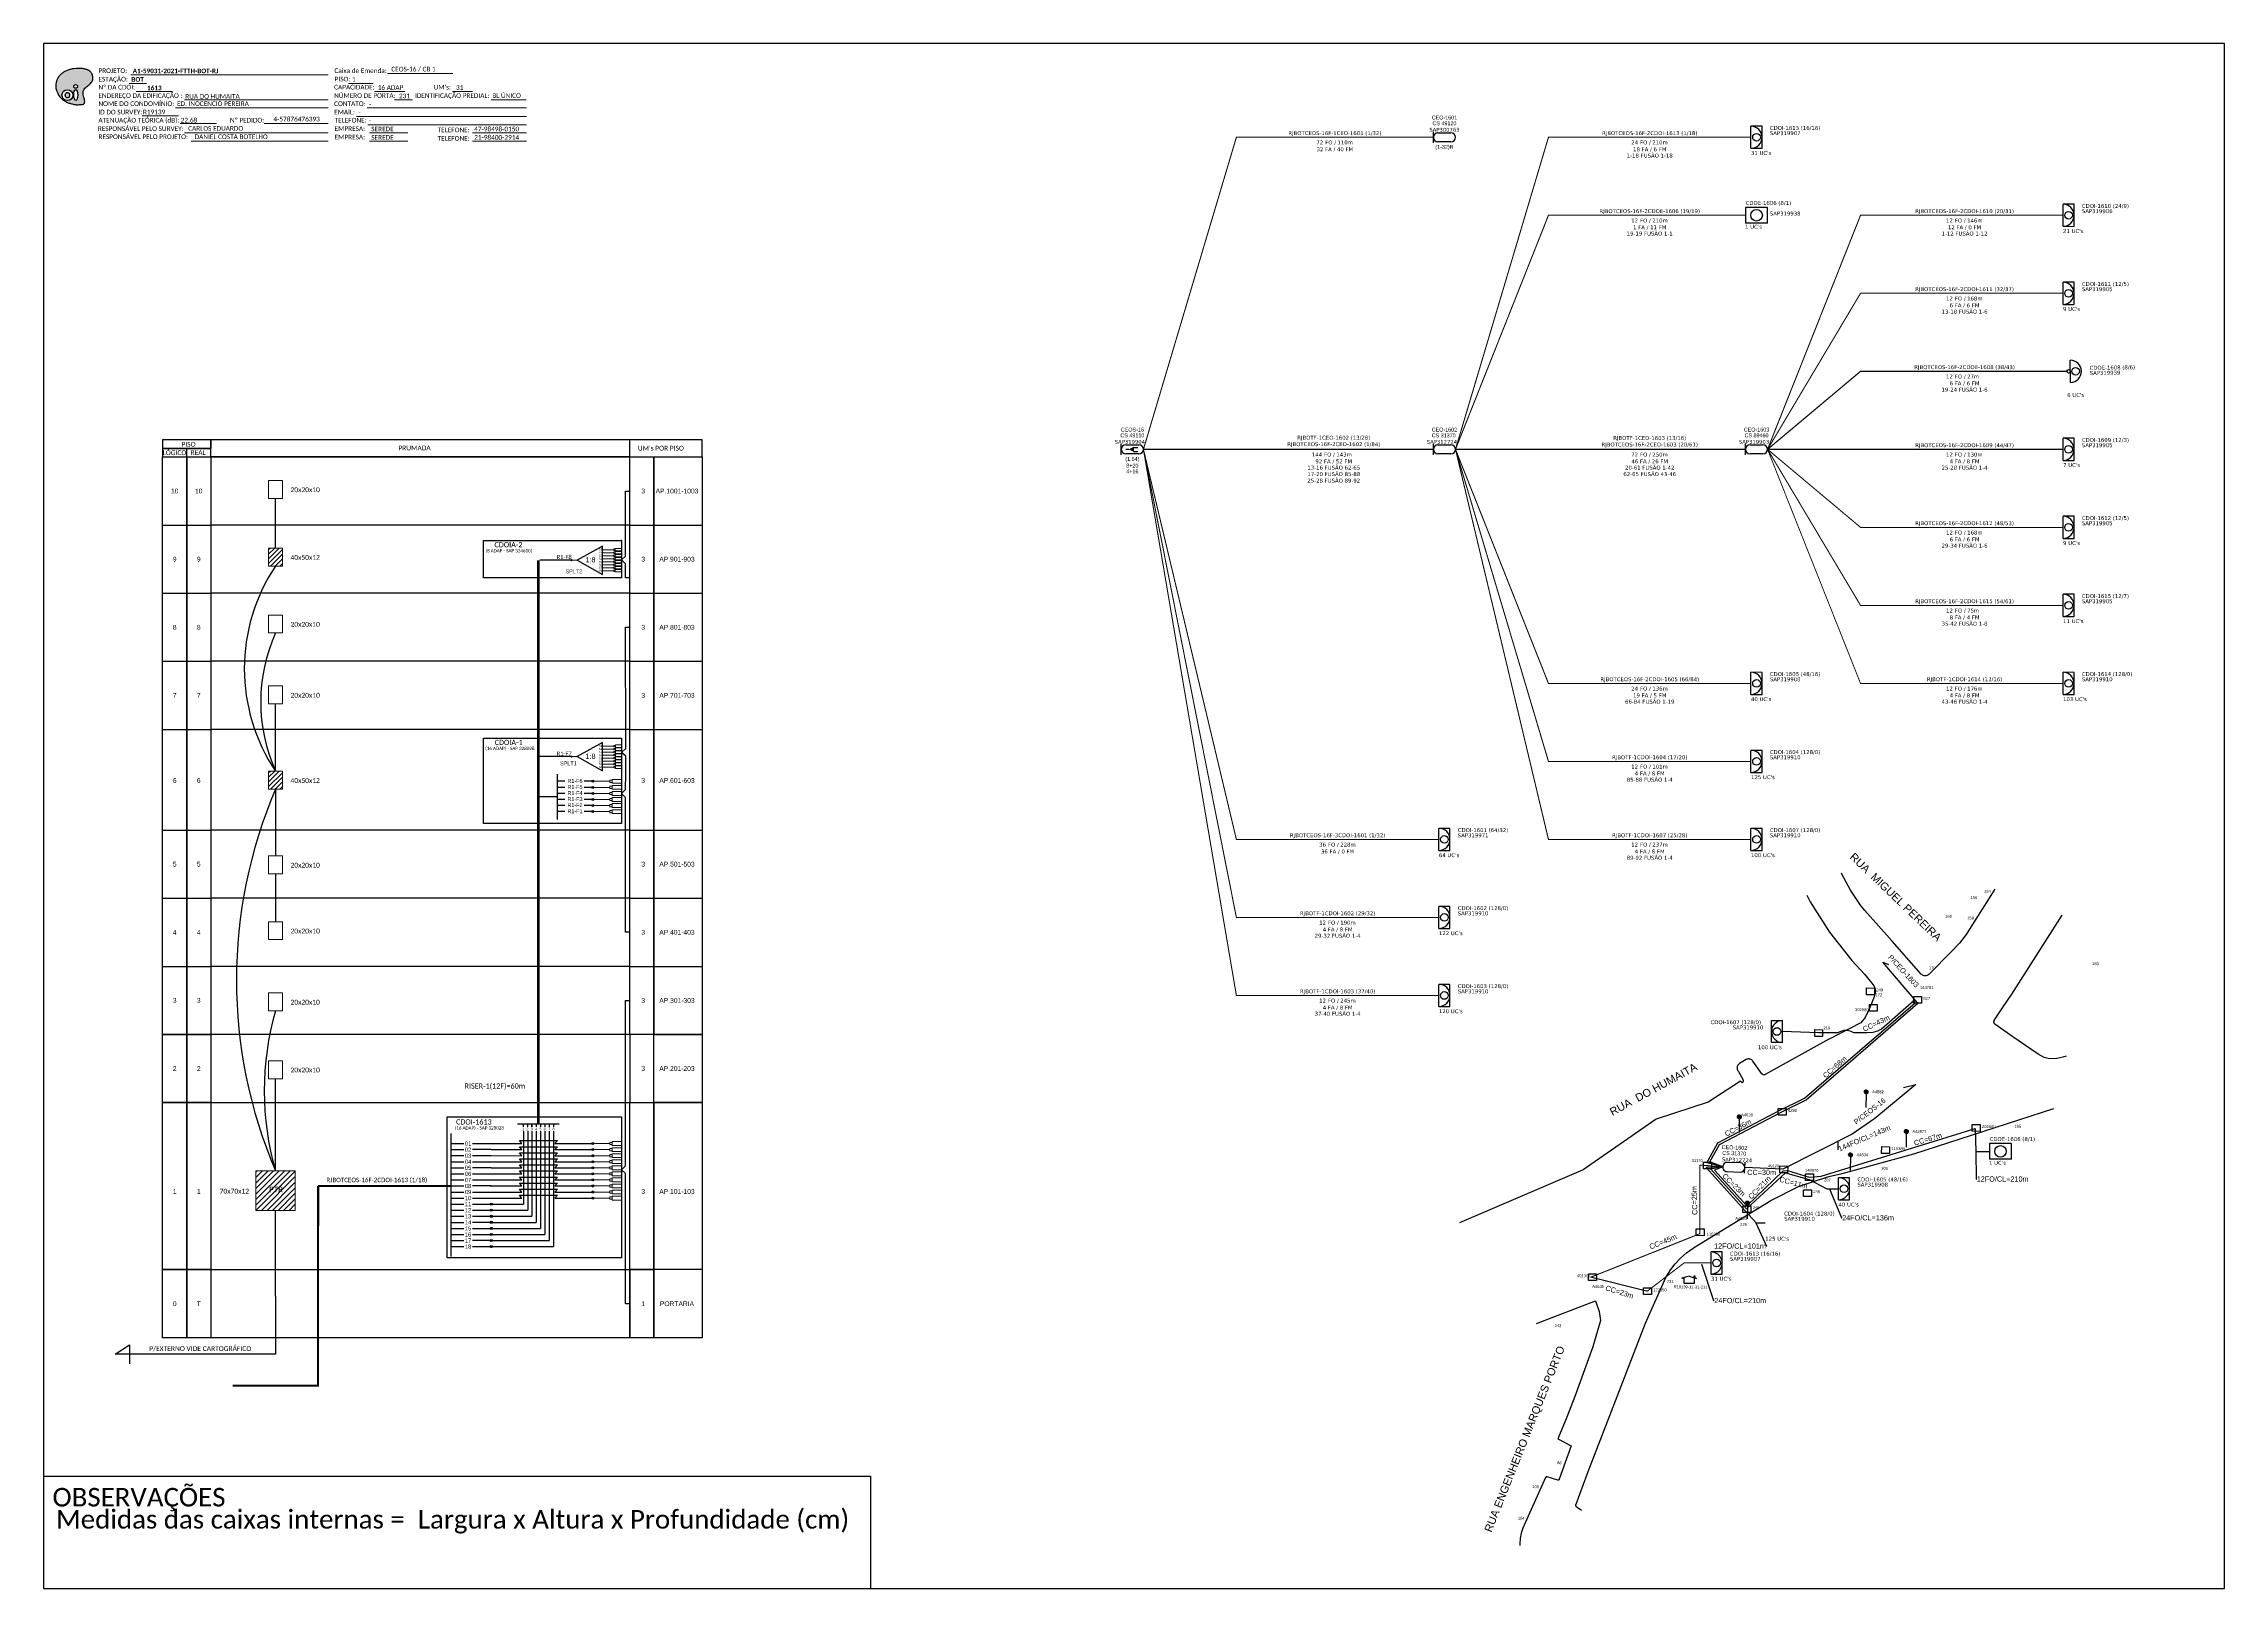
# Paper-space layout 'CDOI-1613' of a CAD drawing. Header units: millimetres. Extents: x 14 to 853, y 3 to 597.
# The model-space entities are those that its viewports show. They can reach past a viewport. Long polylines and large blocks are cut down to what shows.
import ezdxf
from ezdxf.enums import TextEntityAlignment as Align

# ---------------------------------------------------------------- set-up
doc = ezdxf.new("R2010")
doc.units = ezdxf.units.MM
doc.header["$LTSCALE"] = 0.1
doc.header["$MEASUREMENT"] = 0
for name, color, linetype in [('AS BUILT', 10, 'Continuous'), ('CD a instalar', 1, 'Continuous'), ('CDO_INTERIOR', 1, 'Continuous'), ('CDO_POSTE', 1, 'Continuous'), ('CDOE', 1, 'Continuous'), ('CDOI', 1, 'Continuous'), ('CEO', 1, 'Continuous'), ('CEOS', 1, 'Continuous'), ('label_cabos', 7, 'Continuous'), ('LAYOUT', 7, 'Continuous'), ('LEGENDAS_INFRAESTRUTURAS', 7, 'Continuous'), ('linha de chamada', 5, 'Continuous'), ('ml', 1, 'Continuous'), ('MUB_NUMERACAO', 7, 'Continuous'), ('MUB_QUADRAS', 253, 'Continuous'), ('MUB_SEGMENTO', 7, 'Continuous'), ('NOS_DE_INFRAESTRUTURA', 7, 'Continuous'), ('SURVEYS', 7, 'Continuous'), ('SURVEYS_LEGENDAS', 7, 'Continuous')]:
    doc.layers.add(name, color=color, linetype=linetype)
doc.layers.add('EXTRA', color=50, linetype='Continuous', plot=False)
doc.layers.add('Texto_Cabos', color=1, linetype='Continuous', lineweight=20)
doc.styles.add('ARIAL', font='arial.ttf')
doc.styles.add('siredit', font='verdana.ttf')
doc.styles.get("Standard").update_dxf_attribs({"font": 'arial.ttf'})
doc.styles.add('Style-font000', font='font000.shx')
doc.styles.add('WMF-Calibri0', font='calibri.ttf')
doc.styles.add('WMF-Calibri1', font='calibrib.ttf')
doc.linetypes.add('FENCELINE1', pattern='A,0.25,-0.1,[133,ltypeshp.shx,S=0.1,R=0,X=-0.1,Y=0],-0.1,1', length=1.45)
doc.dimstyles.get("Standard").update_dxf_attribs({"dimtxt": 0.18, "dimasz": 0.18, "dimexe": 0.18, "dimexo": 0.0625, "dimgap": 0.09, "dimtad": 0, "dimtih": 1, "dimtoh": 1, "dimdec": 4, "dimzin": 0, "dimdsep": 46, "dimtxsty": 'Standard', "dimcen": 0.09, "dimadec": 0, "dimazin": 0, "dimtfac": 1, "dimtdec": 4, "dimtofl": 0, "dimtmove": 0, "dimatfit": 3, "dimfxl": 1, "dimtolj": 1, "dimtzin": 0, "dimarcsym": 0})

# ---------------------------------------------------------------- blocks, each defined once
blk = doc.blocks.new('*X2')
at = {"color": 0}
for p, q in [((-0.679997, 0.416018), (-0.018018, 1.077997)), ((-0.679809, 0.433884), (-0.035884, 1.077809)), ((-0.679715, 0.398622), (-0.000622, 1.077715)), ((-0.67911, 0.452261), (-0.054261, 1.07711)), ((-0.678999, 0.381661), (0.016339, 1.076999)), ((-0.677877, 0.365105), (0.032895, 1.075877)), ((-0.677853, 0.471196), (-0.073196, 1.075853)), ((-0.676376, 0.348929), (0.049071, 1.074376)), ((-0.675978, 0.490748), (-0.092748, 1.073978)), ((-0.674518, 0.333109), (0.064891, 1.072518)), ((-0.673417, 0.510987), (-0.112987, 1.071417)), ((-0.672323, 0.317627), (0.080373, 1.070323)), ((-0.67008, 0.532002), (-0.134002, 1.06808)), ((-0.669809, 0.302463), (0.095537, 1.067809)), ((-0.666991, 0.287604), (0.110396, 1.064991)), ((-0.665856, 0.553903), (-0.155903, 1.063856)), ((-0.663883, 0.273034), (0.124966, 1.061883)), ((-0.660603, 0.576834), (-0.178834, 1.058603)), ((-0.660497, 0.258742), (0.139258, 1.058497)), ((-0.656846, 0.244715), (0.153285, 1.054846)), ((-0.654125, 0.600989), (-0.202989, 1.052125)), ((-0.652938, 0.230945), (0.167055, 1.050938)), ((-0.648783, 0.217422), (0.180578, 1.046783)), ((-0.646156, 0.626637), (-0.228637, 1.044156)), ((-0.64439, 0.204138), (0.193862, 1.04239)), ((-0.639766, 0.191085), (0.206915, 1.037766)), ((-0.636298, 0.654172), (-0.256172, 1.034298)), ((-0.634917, 0.178256), (0.219744, 1.032917)), ((-0.62985, 0.165645), (0.232355, 1.02785)), ((-0.624571, 0.153247), (0.244753, 1.022571)), ((-0.623925, 0.684222), (-0.286222, 1.021925)), ((-0.619084, 0.141056), (0.256944, 1.017084)), ((-0.613395, 0.129067), (0.268933, 1.011395)), ((-0.607932, 0.717893), (-0.319893, 1.005932)), ((-0.607508, 0.117277), (0.280723, 1.005508)), ((-0.601426, 0.10568), (0.29232, 0.999426)), ((-0.595154, 0.094275), (0.303725, 0.993154)), ((-0.588694, 0.083057), (0.314943, 0.986694)), ((-0.58596, 0.757543), (-0.359543, 0.98396)), ((-0.58205, 0.072024), (0.325976, 0.98005)), ((-0.575224, 0.061172), (0.336828, 0.973224)), ((-0.568219, 0.0505), (0.3475, 0.966219)), ((-0.561036, 0.040005), (0.357995, 0.959036)), ((-0.553678, 0.029685), (0.368315, 0.951678)), ((-0.550397, 0.810783), (-0.412783, 0.948397)), ((-0.546146, 0.01954), (0.37846, 0.944146)), ((-0.538442, 0.009566), (0.388434, 0.936442)), ((-0.530567, -0.000236), (0.398236, 0.928567)), ((-0.522522, -0.009869), (0.407869, 0.920522)), ((-0.514308, -0.019333), (0.417333, 0.912308)), ((-0.505925, -0.028628), (0.426628, 0.903925)), ((-0.497375, -0.037756), (0.435756, 0.895375)), ((-0.488657, -0.046715), (0.444715, 0.886657)), ((-0.479772, -0.055508), (0.453508, 0.877772)), ((-0.470719, -0.064133), (0.462133, 0.868719)), ((-0.461499, -0.07259), (0.47059, 0.859499)), ((-0.45211, -0.080879), (0.478879, 0.85011)), ((-0.442553, -0.089), (0.487, 0.840553)), ((-0.432826, -0.096951), (0.494951, 0.830826)), ((-0.422929, -0.104731), (0.502731, 0.820929)), ((-0.41286, -0.11234), (0.51034, 0.81086)), ((-0.402619, -0.119776), (0.517776, 0.800619)), ((-0.392202, -0.127037), (0.525037, 0.790202)), ((-0.381609, -0.134122), (0.532122, 0.779609)), ((-0.370838, -0.141028), (0.539028, 0.768838)), ((-0.359886, -0.147754), (0.545754, 0.757886)), ((-0.348751, -0.154296), (0.552296, 0.746751)), ((-0.337429, -0.160652), (0.558652, 0.735429)), ((-0.325919, -0.16682), (0.56482, 0.723919)), ((-0.314215, -0.172794), (0.570794, 0.712215)), ((-0.302316, -0.178572), (0.576572, 0.700316)), ((-0.290215, -0.184149), (0.582149, 0.688215)), ((-0.27791, -0.189522), (0.587522, 0.67591)), ((-0.265395, -0.194684), (0.592684, 0.663395)), ((-0.252664, -0.199631), (0.597631, 0.650664)), ((-0.239711, -0.204356), (0.602356, 0.637711)), ((-0.226531, -0.208853), (0.606853, 0.624531)), ((-0.213115, -0.213115), (0.611115, 0.611115)), ((-0.199456, -0.217134), (0.615134, 0.597456)), ((-0.185546, -0.220901), (0.618901, 0.583546)), ((-0.171373, -0.224406), (0.622406, 0.569373)), ((-0.156929, -0.22764), (0.62564, 0.554929)), ((-0.1422, -0.230589), (0.628589, 0.5402)), ((-0.127174, -0.23324), (0.63124, 0.525174)), ((-0.111836, -0.23558), (0.63358, 0.509836)), ((-0.096169, -0.23759), (0.63559, 0.494169)), ((-0.080154, -0.239253), (0.637253, 0.478154)), ((-0.06377, -0.240547), (0.638547, 0.46177)), ((-0.046993, -0.241448), (0.639448, 0.444993)), ((-0.029795, -0.241927), (0.639927, 0.427795)), ((-0.012144, -0.241953), (0.639953, 0.410144)), ((0.006, -0.241488), (0.639488, 0.392)), ((0.024679, -0.240486), (0.638486, 0.373321)), ((0.043948, -0.238895), (0.636895, 0.354052)), ((0.063871, -0.236649), (0.634649, 0.334129)), ((0.084528, -0.23367), (0.63167, 0.313472)), ((0.106018, -0.229858), (0.627858, 0.291982)), ((0.12847, -0.225084), (0.623084, 0.26953)), ((0.152051, -0.21918), (0.61718, 0.245949)), ((0.176993, -0.211916), (0.609916, 0.221007)), ((0.203627, -0.20296), (0.60096, 0.194373)), ((0.232456, -0.191808), (0.589808, 0.165544)), ((0.264325, -0.177617), (0.575617, 0.133675)), ((0.300865, -0.158754), (0.556754, 0.097135)), ((0.346227, -0.13107), (0.52907, 0.051773)), ((0.43272, -0.062254), (0.460254, -0.03472))]:
    blk.add_line(p, q, dxfattribs=at)
blk = doc.blocks.new('PTPT')
at = {"color": 0}
blk.add_line((-0.0000002, -0.0000024), (-0.0000002, -0.0000498), dxfattribs=at)
blk.add_circle((-0.0000002, 0.0000042), 0.0000066, dxfattribs=at)
at = {"color": 0, "xscale": 1e-05, "yscale": 1e-05, "zscale": 1e-05}
blk.add_blockref('*X2', (0, 0), dxfattribs=at)
blk = doc.blocks.new('MHMZ')
at = {"color": 5}
for p, q in [((-0.0000128, 0.0000113), (0.0000144, 0.0000113)), ((-0.0000128, -0.0000121), (-0.0000128, 0.0000113)), ((0.0000144, 0.0000113), (0.0000144, -0.0000121)), ((0.0000144, -0.0000121), (-0.0000128, -0.0000121))]:
    blk.add_line(p, q, dxfattribs=at)
blk = doc.blocks.new('LVLV')
for p, q in [((0, 0.0000254), (-0.0000251, 0.000018)), ((-0.0000251, 0.000018), (-0.0000173, 0.000018)), ((-0.0000172, 0), (-0.0000172, 0.0000179)), ((0.0000172, 0), (-0.0000172, 0)), ((0, 0.0000254), (0.0000251, 0.000018)), ((0.0000169, 0.0000264), (0.0000195, 0.0000264)), ((0.0000169, 0.0000205), (0.0000169, 0.0000264)), ((0.0000251, 0.000018), (0.0000172, 0.000018)), ((0.0000172, 0.000018), (0.0000172, 0)), ((0.0000195, 0.0000264), (0.0000195, 0.0000198))]:
    blk.add_line(p, q)
blk = doc.blocks.new('CDO_INTERIOR')
at = {"layer": 'CDOI'}
for p, q in [((4.22, 8.36), (-0.03, 8.36)), ((4.22, -0.14), (4.22, 8.36)), ((-0.03, -0.14), (4.22, -0.14))]:
    blk.add_line(p, q, dxfattribs=at)
blk.add_lwpolyline([(-0.03, -0.14), (-0.03, 8.36)], dxfattribs=at)
blk.add_circle((2.09, 4.11), 1.47, dxfattribs=at)
blk.add_arc((-0.03, 4.11), 4.25, 269.97241, 89.97241, dxfattribs=at)
at = {"layer": 'CDOI', "flags": 1}
for tag, height, style, p in [('ID', 1.5, 'siredit', (-0.03, 18.1)), ('FIBRAS_FUSIONADAS', 1.5, 'Style-font000', (-0.03, 13.6)), ('FIBRAS_RESERVA', 1.5, 'Style-font000', (-0.03, 11.1)), ('COORX', 1, 'siredit', (-0.03, 4.11)), ('COORY', 1, 'siredit', (-0.03, 4.11))]:
    blk.add_attdef(tag, text='', height=height, rotation=359.97241, dxfattribs=dict(at, style=style)).set_placement(p, align=Align.MIDDLE_LEFT)
at = {"layer": 'CDOI', "style": 'siredit'}
for tag, height, p in [('Nº_UCs', 1.5, (-0.03, 16.1)), ('CDO', 1.5, (7.22, 7.69)), ('TIPO_CDO', 1.5, (7.22, 5.69)), ('SPLITER_32_4', 1, (7.22, -0.31)), ('NºRAISER', 1, (7.22, 3.69)), ('NºPP', 1, (7.22, 1.69)), ('SPLITER_32_1', 1.3, (27.43, 7.68)), ('SPLITER_32_2', 1.3, (27.43, 5.68)), ('SPLITER_32_3', 1.3, (27.43, 3.68)), ('SPLITER_4/8_1', 1.3, (27.43, 1.68)), ('SPLITER_4/8_2', 1.3, (27.43, -0.32)), ('SPLITER_4/8_4', 1.3, (27.43, -4.32)), ('SPLITER_4/8_3', 1.3, (27.43, -2.32))]:
    blk.add_attdef(tag, text='', height=height, rotation=359.97241, dxfattribs=at).set_placement(p, align=Align.MIDDLE_LEFT)
blk = doc.blocks.new('A$C415C251F')
at = {"color": 3}
blk.add_point((0, 0), dxfattribs=at)
blk = doc.blocks.new('SPLT_1-8_SC-APC')
at = {"color": 1, "lineweight": 0}
blk.add_lwpolyline([(-17.04, -7.55), (-19.26, -7.55)], dxfattribs=at)
at = {"color": 1}
blk.add_lwpolyline([(-7.37, -2.1), (-17.04, -7.55), (-7.37, -13), (-7.37, -2.1)], dxfattribs=at)
at = {"color": 3, "lineweight": 0}
for points in [[(-2.99, -3.51), (-7.37, -3.51)], [(-7.37, -4.66), (-2.99, -4.66)], [(-7.37, -5.82), (-2.99, -5.82)], [(-7.37, -6.97), (-2.99, -6.97)], [(-7.37, -8.12), (-2.99, -8.12)], [(-2.41, -3.02), (-2.41, -4)], [(-2.41, -3.02), (0, -3.02)], [(-2.41, -4), (0, -4)], [(-2.41, -4.17), (-2.41, -5.16)], [(-2.41, -4.17), (0, -4.17)], [(-2.41, -5.16), (0, -5.16)], [(-2.41, -5.32), (-2.41, -6.31)], [(-2.41, -5.32), (0, -5.32)], [(-2.41, -6.31), (0, -6.31)], [(-2.41, -6.48), (-2.41, -7.46)], [(-2.41, -6.48), (0, -6.48)], [(-2.41, -7.46), (0, -7.46)], [(-2.41, -7.63), (-2.41, -8.62)], [(-2.41, -7.63), (0, -7.63)], [(-7.37, -9.28), (-2.99, -9.28)], [(-7.37, -10.43), (-2.99, -10.43)], [(-7.37, -11.58), (-2.99, -11.58)], [(-2.41, -8.62), (0, -8.62)], [(-2.41, -8.78), (-2.41, -9.77)], [(-2.41, -8.78), (0, -8.78)], [(-2.41, -9.77), (0, -9.77)], [(-2.41, -9.94), (-2.41, -10.92)], [(-2.41, -9.94), (0, -9.94)], [(-2.41, -10.92), (0, -10.92)], [(-2.41, -11.09), (-2.41, -12.08)], [(-2.41, -11.09), (0, -11.09)], [(-2.41, -12.08), (0, -12.08)]]:
    blk.add_lwpolyline(points, dxfattribs=at)
for points in [[(-2.99, -3.22), (-2.41, -3.22), (-2.41, -3.8), (-2.99, -3.8)], [(-2.99, -4.38), (-2.41, -4.38), (-2.41, -4.95), (-2.99, -4.95)], [(-2.99, -5.53), (-2.41, -5.53), (-2.41, -6.1), (-2.99, -6.1)], [(-2.99, -6.68), (-2.41, -6.68), (-2.41, -7.26), (-2.99, -7.26)], [(-2.99, -7.84), (-2.41, -7.84), (-2.41, -8.41), (-2.99, -8.41)], [(-2.99, -8.99), (-2.41, -8.99), (-2.41, -9.56), (-2.99, -9.56)], [(-2.99, -10.14), (-2.41, -10.14), (-2.41, -10.72), (-2.99, -10.72)], [(-2.99, -11.3), (-2.41, -11.3), (-2.41, -11.87), (-2.99, -11.87)]]:
    blk.add_lwpolyline(points, close=True, dxfattribs=at)
at = {"color": 1, "style": 'ARIAL'}
for s, height, p in [('1:8', 2, (-13.91, -8.4)), ('S1', 0.75, (-8.74, -3.78)), ('S2', 0.75, (-8.74, -4.97)), ('S3', 0.75, (-8.74, -6.18)), ('S4', 0.75, (-8.74, -7.36)), ('S5', 0.75, (-8.74, -8.57)), ('S6', 0.75, (-8.74, -9.69)), ('S7', 0.75, (-8.74, -10.78)), ('S8', 0.75, (-8.74, -11.9))]:
    blk.add_text(s, height=height, dxfattribs=at).set_placement(p)
blk = doc.blocks.new('OI')
h = blk.add_hatch(color=40)
edge = h.paths.add_edge_path()
edge.add_spline(control_points=[(4.35, -0.67), (3.92, -0.99), (3.26, -1.5), (2.81, -2.59), (2.9, -3.5), (3.06, -4.27), (3.31, -4.85), (3.37, -5.39), (3.4, -5.88), (3.2, -6.4), (2.54, -6.61), (1.65, -6.63), (0.55, -6.67), (-0.56, -6.42), (-1.61, -6.14), (-2.77, -5.61), (-3.92, -4.77), (-4.89, -3.7), (-5.34, -2.65), (-5.6, -1.94), (-5.85, -0.96), (-5.71, 0.47), (-5.1, 2.02), (-4.14, 3.02), (-3.3, 3.61), (-2.37, 4.16), (-1.36, 4.44), (-0.56, 4.7), (0.79, 4.85), (2.24, 4.97), (3.79, 4.57), (4.67, 4.21), (5.44, 3.65), (5.76, 2.99), (6.03, 2.21), (6.01, 1.46), (5.72, 0.64), (5.31, 0.08), (4.88, -0.38), (4.51, -0.55), (4.35, -0.67)], knot_values=[0, 0, 0, 0, 1.60434, 2.417191, 3.427595, 4.282808, 4.776746, 5.304182, 5.888771, 6.258406, 6.858137, 7.79129, 8.986195, 10.124242, 11.187857, 12.242908, 13.953784, 15.414161, 16.515391, 17.349188, 17.675853, 19.552021, 21.515531, 22.568638, 23.63245, 24.621084, 25.782718, 26.745347, 27.142653, 29.870543, 31.004649, 31.921532, 32.709589, 33.801391, 34.042471, 35.192333, 35.971461, 36.628871, 37.254359, 37.836911, 37.836911, 37.836911, 37.836911], degree=3, periodic=0)
h.paths.add_polyline_path([(1.13, -0.87, -1), (-0.04, -0.87, -1)], flags=16)
edge = h.paths.add_edge_path(flags=16)
edge.add_ellipse((0.56, -3.59), major_axis=(-0.02, 1.71), ratio=0.361305, start_angle=0, end_angle=360)
h.paths.add_polyline_path([(-0.36, -3.62, -1), (-3.8, -3.62, -1)], flags=16)
edge = h.paths.add_edge_path(flags=0)
edge.add_ellipse((-2.08, -3.62), major_axis=(0, 0.885), ratio=0.758294, start_angle=0, end_angle=360)
at = {"color": 40}
for centre, radius in [((-2.08, -3.62), 1.72), ((0.54, -0.87), 0.587)]:
    blk.add_circle(centre, radius, dxfattribs=at)
blk.add_ellipse((-2.08, -3.62), major_axis=(0, 0.885), ratio=0.758294, start_param=-3.141592653589792, end_param=3.141592653589792, dxfattribs=at)
blk.add_ellipse((0.56, -3.59), major_axis=(-0.02, 1.71), ratio=0.361305, dxfattribs=at)
at = {"color": 40, "start_tangent": (-0.800898, -0.598801), "end_tangent": (-0.800898, -0.598801)}
blk.add_spline([(4.35, -0.67), (3.2, -1.78), (2.9, -2.54), (2.92, -3.55), (3.12, -4.38), (3.28, -4.85), (3.37, -5.37), (3.35, -5.95), (3.2, -6.29), (2.66, -6.55), (1.73, -6.63), (0.54, -6.62), (-0.58, -6.41), (-1.6, -6.11), (-2.56, -5.67), (-3.95, -4.67), (-4.89, -3.56), (-5.37, -2.56), (-5.64, -1.78), (-5.72, -1.46), (-5.63, 0.42), (-4.84, 2.22), (-4.13, 2.99), (-3.27, 3.62), (-2.4, 4.09), (-1.3, 4.47), (-0.37, 4.72), (0.02, 4.77), (2.75, 4.8), (3.85, 4.53), (4.69, 4.16), (5.31, 3.68), (5.85, 2.73), (5.93, 2.5), (5.94, 1.35), (5.67, 0.62), (5.29, 0.08), (4.84, -0.36), (4.35, -0.67)], degree=3, dxfattribs=at)

msp = doc.modelspace()

# ---------------------------------------------------------------- hatches: boundary and pattern name
h = msp.add_hatch()
h.set_pattern_fill('ANSI31', color=1, scale=10)
h.set_pattern_definition([(45, (-12775.8611, -1136.426), (-0.88388348, 0.88388348), [])])
h.paths.add_polyline_path([(-583.04, 646.57), (-588.34, 646.57), (-588.34, 639.67), (-583.04, 639.67)])
h = msp.add_hatch(color=3)
h.dxf.hatch_style = 1
edge = h.paths.add_edge_path()
edge.add_arc((-471.9, 641.93), 0.205, 0, 360)
h = msp.add_hatch(color=3)
h.dxf.hatch_style = 1
edge = h.paths.add_edge_path()
edge.add_arc((-471.88, 566.38), 0.205, 0, 360)
h = msp.add_hatch()
h.set_pattern_fill('ANSI31', color=1, scale=10)
h.set_pattern_definition([(45, (-12775.8611, -1222.2164), (-0.88388348, 0.88388348), [])])
h.paths.add_polyline_path([(-583.04, 560.78), (-588.34, 560.78), (-588.34, 553.88), (-583.04, 553.88)])
h = msp.add_hatch(color=3)
h.dxf.hatch_style = 1
edge = h.paths.add_edge_path()
edge.add_arc((-463.69, 556.91), 0.385, 0, 360)
h = msp.add_hatch(color=3)
h.dxf.hatch_style = 1
edge = h.paths.add_edge_path()
edge.add_arc((-463.69, 554.57), 0.385, 0, 360)
h = msp.add_hatch(color=3)
h.dxf.hatch_style = 1
edge = h.paths.add_edge_path()
edge.add_arc((-463.69, 552.23), 0.385, 0, 360)
h = msp.add_hatch(color=3)
h.dxf.hatch_style = 1
edge = h.paths.add_edge_path()
edge.add_arc((-463.69, 549.91), 0.385, 0, 360)
h = msp.add_hatch(color=3)
h.dxf.hatch_style = 1
edge = h.paths.add_edge_path()
edge.add_arc((-463.69, 547.58), 0.385, 0, 360)
h = msp.add_hatch(color=3)
h.dxf.hatch_style = 1
edge = h.paths.add_edge_path()
edge.add_arc((-463.69, 545.25), 0.385, 0, 360)
h = msp.add_hatch(color=3)
h.dxf.hatch_style = 1
edge = h.paths.add_edge_path()
edge.add_arc((-463.7, 417.62), 0.385, 0, 360)
h = msp.add_hatch(color=3)
h.dxf.hatch_style = 1
edge = h.paths.add_edge_path()
edge.add_arc((-463.7, 415.28), 0.385, 0, 360)
h = msp.add_hatch(color=3)
h.dxf.hatch_style = 1
edge = h.paths.add_edge_path()
edge.add_arc((-463.7, 412.95), 0.385, 0, 360)
h = msp.add_hatch(color=3)
h.dxf.hatch_style = 1
edge = h.paths.add_edge_path()
edge.add_arc((-463.7, 410.63), 0.385, 0, 360)
h = msp.add_hatch()
h.set_pattern_fill('ANSI31', color=1, scale=12, style=0)
h.set_pattern_definition([(45, (-1326.8622, -70.2278), (-1.0606602, 1.0606602), [])])
h.paths.add_polyline_path([(-578.1, 407.04), (-593.28, 407.04), (-593.28, 391.89), (-578.1, 391.89)])
h.paths.add_polyline_path([(-588.55, 397.98), (-582.04, 397.98), (-582.04, 401.93), (-588.55, 401.93)], flags=9)
h = msp.add_hatch(color=3)
h.dxf.hatch_style = 1
edge = h.paths.add_edge_path()
edge.add_arc((-463.7, 408.29), 0.385, 0, 360)
h = msp.add_hatch(color=3)
h.dxf.hatch_style = 1
edge = h.paths.add_edge_path()
edge.add_arc((-463.7, 405.96), 0.385, 0, 360)
h = msp.add_hatch(color=3)
h.dxf.hatch_style = 1
edge = h.paths.add_edge_path()
edge.add_arc((-463.7, 403.63), 0.385, 0, 360)
h = msp.add_hatch(color=3)
h.dxf.hatch_style = 1
edge = h.paths.add_edge_path()
edge.add_arc((-502.73, 394.31), 0.409, 0, 360)
h = msp.add_hatch(color=3)
h.dxf.hatch_style = 1
edge = h.paths.add_edge_path()
edge.add_arc((-463.7, 401.3), 0.385, 0, 360)
h = msp.add_hatch(color=3)
h.dxf.hatch_style = 1
edge = h.paths.add_edge_path()
edge.add_arc((-463.7, 398.97), 0.385, 0, 360)
h = msp.add_hatch(color=3)
h.dxf.hatch_style = 1
edge = h.paths.add_edge_path()
edge.add_arc((-463.7, 396.64), 0.385, 0, 360)
h = msp.add_hatch(color=3)
h.dxf.hatch_style = 1
edge = h.paths.add_edge_path()
edge.add_arc((-502.73, 389.65), 0.409, 0, 360)
h = msp.add_hatch(color=3)
h.dxf.hatch_style = 1
edge = h.paths.add_edge_path()
edge.add_arc((-502.73, 387.31), 0.409, 0, 360)
h = msp.add_hatch(color=3)
h.dxf.hatch_style = 1
edge = h.paths.add_edge_path()
edge.add_arc((-502.72, 391.98), 0.409, 0, 360)
h = msp.add_hatch(color=3)
h.dxf.hatch_style = 1
edge = h.paths.add_edge_path()
edge.add_arc((-502.73, 384.98), 0.409, 0, 360)
h = msp.add_hatch(color=3)
h.dxf.hatch_style = 1
edge = h.paths.add_edge_path()
edge.add_arc((-502.73, 382.65), 0.409, 0, 360)
h = msp.add_hatch(color=3)
h.dxf.hatch_style = 1
edge = h.paths.add_edge_path()
edge.add_arc((-502.73, 380.32), 0.409, 0, 360)
h = msp.add_hatch(color=3)
h.dxf.hatch_style = 1
edge = h.paths.add_edge_path()
edge.add_arc((-502.73, 377.99), 0.409, 0, 360)

# ---------------------------------------------------------------- linework, layer by layer
at = {"color": 0}
for p, q in [((-629.1, 681.62), (-619.84, 681.62)), ((-629.1, 655.43), (-629.1, 681.62)), ((-629.1, 681.62), (-619.84, 681.62)), ((-619.84, 681.62), (-619.84, 655.43)), ((-619.84, 681.62), (-610.59, 681.62)), ((-619.84, 655.43), (-619.84, 681.62)), ((-619.84, 681.62), (-610.59, 681.62)), ((-449.42, 681.62), (-610.59, 681.62)), ((-610.59, 681.62), (-610.59, 655.43)), ((-449.42, 681.62), (-610.59, 681.62)), ((-449.42, 681.62), (-440.17, 681.62)), ((-449.42, 655.43), (-449.42, 681.62)), ((-449.42, 681.62), (-440.17, 681.62)), ((-440.17, 681.62), (-421.65, 681.62)), ((-440.17, 655.43), (-440.17, 681.62)), ((-440.17, 681.62), (-440.17, 655.43)), ((-440.17, 681.62), (-421.65, 681.62)), ((-421.65, 681.62), (-421.65, 655.43)), ((-629.1, 655.43), (-619.84, 655.43)), ((-629.1, 629.23), (-629.1, 655.43)), ((-619.84, 655.43), (-619.84, 629.23)), ((-619.84, 655.43), (-610.59, 655.43)), ((-619.84, 629.23), (-619.84, 655.43)), ((-449.42, 655.43), (-610.59, 655.43)), ((-610.59, 655.43), (-610.59, 629.23)), ((-449.42, 655.43), (-440.17, 655.43)), ((-449.42, 629.23), (-449.42, 655.43)), ((-440.17, 655.43), (-421.65, 655.43)), ((-440.17, 629.23), (-440.17, 655.43)), ((-440.17, 655.43), (-440.17, 629.23)), ((-421.65, 655.43), (-421.65, 629.23)), ((-629.1, 629.23), (-619.84, 629.23)), ((-629.1, 603.04), (-629.1, 629.23)), ((-619.84, 629.23), (-619.84, 603.04)), ((-619.84, 629.23), (-610.59, 629.23)), ((-619.84, 603.04), (-619.84, 629.23)), ((-449.42, 629.23), (-610.59, 629.23)), ((-610.59, 629.23), (-610.59, 603.04)), ((-449.42, 629.23), (-440.17, 629.23)), ((-449.42, 603.04), (-449.42, 629.23)), ((-440.17, 629.23), (-421.65, 629.23)), ((-440.17, 603.04), (-440.17, 629.23)), ((-440.17, 629.23), (-440.17, 603.04)), ((-421.65, 629.23), (-421.65, 603.04)), ((-629.1, 603.04), (-619.84, 603.04)), ((-629.1, 576.84), (-629.1, 603.04)), ((-619.84, 603.04), (-619.84, 576.84)), ((-619.84, 603.04), (-610.59, 603.04)), ((-619.84, 576.84), (-619.84, 603.04)), ((-449.42, 603.04), (-610.59, 603.04)), ((-610.59, 603.04), (-610.59, 576.84)), ((-449.42, 603.04), (-440.17, 603.04)), ((-449.42, 576.84), (-449.42, 603.04)), ((-440.17, 603.04), (-421.65, 603.04)), ((-440.17, 576.84), (-440.17, 603.04)), ((-440.17, 603.04), (-440.17, 576.84)), ((-421.65, 603.04), (-421.65, 576.84)), ((-629.1, 576.84), (-619.84, 576.84)), ((-629.1, 538.14), (-629.1, 576.84)), ((-619.84, 576.84), (-619.84, 538.14)), ((-619.84, 576.84), (-610.59, 576.84)), ((-619.84, 538.14), (-619.84, 576.84)), ((-449.42, 576.84), (-610.59, 576.84)), ((-610.59, 576.84), (-610.59, 538.14)), ((-449.42, 576.84), (-440.17, 576.84)), ((-449.42, 538.14), (-449.42, 576.84)), ((-440.17, 576.84), (-421.65, 576.84)), ((-440.17, 538.14), (-440.17, 576.84)), ((-440.17, 576.84), (-440.17, 538.14)), ((-421.65, 576.84), (-421.65, 538.14)), ((-629.1, 538.14), (-619.84, 538.14)), ((-629.1, 511.95), (-629.1, 538.14)), ((-619.84, 538.14), (-619.84, 511.95)), ((-619.84, 538.14), (-610.59, 538.14)), ((-619.84, 511.95), (-619.84, 538.14)), ((-449.42, 538.14), (-610.59, 538.14)), ((-610.59, 538.14), (-610.59, 511.95)), ((-449.42, 538.14), (-440.17, 538.14)), ((-449.42, 511.95), (-449.42, 538.14)), ((-440.17, 538.14), (-421.65, 538.14)), ((-440.17, 511.95), (-440.17, 538.14)), ((-440.17, 538.14), (-440.17, 511.95)), ((-421.65, 538.14), (-421.65, 511.95)), ((-629.1, 511.95), (-619.84, 511.95)), ((-629.1, 485.75), (-629.1, 511.95)), ((-619.84, 511.95), (-619.84, 485.75)), ((-619.84, 511.95), (-610.59, 511.95)), ((-619.84, 485.75), (-619.84, 511.95)), ((-449.42, 511.95), (-610.59, 511.95)), ((-610.59, 511.95), (-610.59, 485.75)), ((-449.42, 511.95), (-440.17, 511.95)), ((-449.42, 485.75), (-449.42, 511.95)), ((-440.17, 511.95), (-421.65, 511.95)), ((-440.17, 485.75), (-440.17, 511.95)), ((-440.17, 511.95), (-440.17, 485.75)), ((-421.65, 511.95), (-421.65, 485.75)), ((-449.42, 485.75), (-610.59, 485.75)), ((-449.42, 459.56), (-610.59, 459.56)), ((-449.42, 459.56), (-449.42, 433.36)), ((-610.59, 433.36), (-449.42, 433.36)), ((-610.59, 369.12), (-449.42, 369.12)), ((-449.42, 369.12), (-449.42, 342.92)), ((-440.17, 342.92), (-440.17, 369.12)), ((-421.65, 369.12), (-421.65, 342.92)), ((-449.42, 342.92), (-610.59, 342.92)), ((-421.65, 342.92), (-440.17, 342.92))]:
    msp.add_line(p, q, dxfattribs=at)
for points in [[(-674.88, 246.56), (163.69, 246.56), (163.69, 840.56), (-674.88, 840.56), (-674.88, 246.56)], [(-610.59, 681.62), (-421.65, 681.62), (-421.65, 688.2), (-610.59, 688.2), (-610.59, 688.2), (-610.59, 684.91)], [(-449.44, 681.62), (-449.44, 688.2)], [(-619.84, 681.62), (-619.84, 684.91)], [(-502.73, 417.62), (-502.73, 417.62), (-502.73, 417.62)], [(-502.73, 415.29), (-502.73, 415.29), (-502.73, 415.29)], [(-502.73, 412.96), (-502.73, 412.96), (-502.73, 412.96)], [(-490.93, 412.95), (-491.89, 414.07), (-477.32, 414.07), (-478.31, 412.95)], [(-502.73, 410.63), (-502.73, 410.63), (-502.73, 410.63)], [(-502.73, 408.29), (-502.73, 408.29), (-502.73, 408.29)], [(-502.73, 405.96), (-502.73, 405.96), (-502.73, 405.96)], [(-502.73, 403.63), (-502.73, 403.63), (-502.73, 403.63)], [(-502.73, 401.3), (-502.73, 401.3), (-502.73, 401.3)], [(-502.73, 398.97), (-502.73, 398.97), (-502.73, 398.97)], [(-502.73, 398.97), (-490.93, 398.97)], [(-502.73, 396.64), (-502.73, 396.64), (-502.73, 396.64)], [(-502.73, 394.31), (-502.73, 394.31), (-502.73, 394.31)], [(-490.93, 398.97), (-491.89, 400.09), (-477.31, 400.09), (-478.31, 398.97)], [(-478.31, 398.97), (-463.7, 398.97)], [(-502.73, 389.65), (-502.73, 389.65), (-502.73, 389.65)], [(-502.73, 387.31), (-502.73, 387.31), (-502.73, 387.31)], [(-502.72, 391.98), (-502.72, 391.98), (-502.72, 391.98)], [(-502.73, 384.98), (-502.73, 384.98), (-502.73, 384.98)], [(-502.73, 382.65), (-502.73, 382.65), (-502.73, 382.65)], [(-502.73, 380.32), (-502.73, 380.32), (-502.73, 380.32)], [(-502.73, 377.99), (-502.73, 377.99), (-502.73, 377.99)], [(-674.88, 289.71), (-356.87, 289.71)]]:
    msp.add_lwpolyline(points)
at = {"color": 7, "lineweight": 0}
for points in [[(-641.92, 825.24), (-635.37, 825.24)], [(-641.4, 828.52), (-565.43, 828.52)], [(-639.26, 822.17), (-625.32, 822.17)], [(-557.63, 825.28), (-548.15, 825.28)], [(-547.59, 822.17), (-535.97, 822.17)], [(-542.59, 829.01), (-517.46, 829.01)], [(-517.64, 822.17), (-509.98, 822.17)], [(-624.1, 815.82), (-565.43, 815.82)], [(-620.69, 818.93), (-565.43, 818.93)], [(-550.47, 815.82), (-489.24, 815.82)], [(-540, 818.93), (-533.06, 818.93)], [(-502.83, 818.93), (-489.27, 818.93)], [(-636.94, 812.76), (-623, 812.76)], [(-622.4, 809.79), (-608.46, 809.79)], [(-620.69, 806.23), (-565.43, 806.23)], [(-590.07, 809.8), (-565.58, 809.8)], [(-589.57, 809.8), (-565.42, 809.8)], [(-554.51, 812.58), (-489.24, 812.58)], [(-550.22, 809.35), (-489.24, 809.35)], [(-549.62, 806.23), (-534.82, 806.23)], [(-510.01, 806.23), (-489.24, 806.23)], [(-618.2, 803), (-565.43, 803)], [(-549.62, 803), (-534.82, 803)], [(-510.01, 803), (-489.24, 803)]]:
    msp.add_lwpolyline(points, dxfattribs=at)
for points in [[(-629.1, 684.91), (-610.59, 684.91), (-610.59, 688.2), (-629.1, 688.2)], [(-629.1, 681.62), (-610.59, 681.62), (-610.59, 684.91), (-629.1, 684.91)]]:
    msp.add_lwpolyline(points, close=True)
at = {"color": 0, "lineweight": 0}
msp.add_lwpolyline([(-588.34, 672.59), (-583.04, 672.59), (-583.04, 665.69), (-588.34, 665.69)], close=True, dxfattribs=at)
at = {"color": 3}
for points in [[(-449.42, 635.16), (-451.08, 635.16), (-451.08, 640.51), (-452.64, 642.01), (-451.07, 643.52), (-451.08, 668.52), (-449.42, 668.52)], [(-451.06, 559.8), (-451.06, 559.8), (-451.06, 566.52), (-452.63, 568.03), (-451.06, 569.53), (-451.08, 616.13), (-449.42, 616.13)], [(-449.42, 498.85), (-451.08, 498.85), (-451.08, 550.74), (-452.64, 552.25), (-451.07, 553.75), (-451.06, 559.8)], [(-449.42, 356.02), (-451.08, 356.02), (-451.08, 406.05), (-452.64, 407.55), (-451.08, 409.06), (-451.08, 472.65), (-449.42, 472.65)], [(-518.3, 417.62), (-513.26, 417.62)], [(-509.94, 417.62), (-502.73, 417.62)], [(-502.73, 417.62), (-490.93, 417.62)], [(-490.93, 417.62), (-491.89, 418.73), (-477.31, 418.73), (-478.31, 417.62)], [(-478.31, 417.62), (-463.7, 417.62)], [(-518.3, 403.63), (-513.26, 403.63)], [(-509.94, 403.63), (-502.73, 403.63)], [(-502.73, 403.63), (-490.93, 403.63)], [(-490.93, 403.63), (-491.89, 404.75), (-477.31, 404.75), (-478.31, 403.63)], [(-478.31, 403.63), (-463.7, 403.63)], [(-518.3, 389.65), (-513.26, 389.65)], [(-509.94, 389.65), (-502.73, 389.65)]]:
    msp.add_lwpolyline(points, dxfattribs=at)
at = {"color": 1, "lineweight": 0}
for points in [[(-588.34, 646.57), (-583.04, 646.57), (-583.04, 639.67), (-588.34, 639.67)], [(-588.34, 560.78), (-583.04, 560.78), (-583.04, 553.88), (-588.34, 553.88)], [(-593.28, 407.07), (-578.1, 407.07), (-578.1, 391.89), (-593.28, 391.89)]]:
    msp.add_lwpolyline(points, close=True, dxfattribs=at)
at = {"color": 1}
for points in [[(-505.77, 649.48), (-452.64, 649.48), (-452.64, 635.16), (-505.77, 635.16)], [(-505.76, 573.47), (-452.63, 573.47), (-452.63, 540.72), (-505.76, 540.72)], [(-519.71, 427.84), (-452.63, 427.84), (-452.63, 373.69), (-519.71, 373.69)]]:
    msp.add_lwpolyline(points, close=True, dxfattribs=at)
at = {"color": 5, "const_width": 1}
for points in [[(-484.62, 641.93), (-484.62, 532.76)], [(-484.62, 532.76), (-484.62, 425.22)]]:
    msp.add_lwpolyline(points, dxfattribs=at)
at = {"color": 5}
for points in [[(-472.11, 641.93), (-484.06, 641.93)], [(-472.09, 566.38), (-484.62, 566.38)], [(-477.37, 559.59), (-477.37, 542.17)], [(-474.4, 556.91), (-477.37, 556.91)], [(-474.4, 554.57), (-477.37, 554.57)], [(-463.69, 556.91), (-467.05, 556.91)], [(-463.69, 554.57), (-467.05, 554.57)], [(-477.37, 550.87), (-484.62, 550.87)], [(-474.4, 552.23), (-477.37, 552.23)], [(-474.4, 549.91), (-477.37, 549.91)], [(-474.4, 547.58), (-477.37, 547.58)], [(-474.4, 545.25), (-477.37, 545.25)], [(-463.69, 552.23), (-467.05, 552.24)], [(-463.69, 549.91), (-467.05, 549.92)], [(-463.69, 547.58), (-467.05, 547.59)], [(-463.69, 545.25), (-467.05, 545.25)], [(-492.63, 425.22), (-487.08, 425.22)], [(-490.39, 422.35), (-490.39, 394.31)], [(-488.74, 425.22), (-487.08, 425.22), (-487.08, 424.03)], [(-488.74, 422.35), (-488.74, 391.98)], [(-487.08, 425.22), (-485.43, 425.22), (-485.43, 424.03)], [(-487.08, 422.35), (-487.08, 389.65)], [(-485.43, 425.22), (-483.78, 425.22), (-483.78, 424.03)], [(-485.43, 422.35), (-485.43, 387.31)], [(-483.78, 425.22), (-482.12, 425.22), (-482.12, 424.03)], [(-483.78, 422.35), (-483.78, 384.98)], [(-482.12, 425.22), (-480.47, 425.22), (-480.47, 424.03)], [(-482.12, 422.35), (-482.12, 382.65)], [(-480.47, 425.22), (-478.82, 425.22), (-478.82, 424.03)], [(-480.47, 422.35), (-480.47, 380.32)], [(-478.82, 425.22), (-476.57, 425.22)], [(-478.82, 422.35), (-478.82, 377.99)], [(-490.93, 410.62), (-491.89, 411.74), (-477.31, 411.74), (-478.31, 410.62)], [(-518.3, 410.63), (-513.26, 410.63)], [(-509.94, 410.63), (-502.73, 410.63)], [(-502.73, 410.63), (-490.93, 410.62)], [(-478.31, 410.62), (-463.7, 410.63)], [(-518.3, 396.64), (-513.26, 396.64)], [(-509.94, 396.64), (-502.73, 396.64)], [(-502.73, 396.64), (-490.93, 396.64)], [(-502.73, 394.31), (-490.39, 394.31)], [(-490.93, 396.64), (-491.89, 397.75), (-477.31, 397.75), (-478.31, 396.64)], [(-478.31, 396.64), (-463.7, 396.64)], [(-502.73, 389.65), (-487.08, 389.65)], [(-502.73, 387.31), (-485.43, 387.31)], [(-502.72, 391.98), (-488.74, 391.98)], [(-518.3, 382.65), (-513.26, 382.65)], [(-509.94, 382.65), (-502.73, 382.65)], [(-502.73, 384.98), (-483.78, 384.98)], [(-502.73, 382.65), (-482.12, 382.65)], [(-502.73, 380.32), (-480.47, 380.32)], [(-502.73, 377.99), (-478.82, 377.99)]]:
    msp.add_lwpolyline(points, dxfattribs=at)
at = {"lineweight": 0}
for points in [[(-588.34, 620.85), (-583.04, 620.85), (-583.04, 613.96), (-588.34, 613.96)], [(-588.34, 593.56), (-583.04, 593.56), (-583.04, 586.67), (-588.34, 586.67)], [(-588.34, 528.22), (-583.04, 528.22), (-583.04, 521.33), (-588.34, 521.33)], [(-588.34, 502.91), (-583.04, 502.91), (-583.04, 496.02), (-588.34, 496.02)], [(-588.34, 475.55), (-583.04, 475.55), (-583.04, 468.65), (-588.34, 468.65)], [(-588.34, 449.4), (-583.04, 449.4), (-583.04, 442.51), (-588.34, 442.51)]]:
    msp.add_lwpolyline(points, close=True, dxfattribs=at)
at = {"color": 1}
for points in [[(-452.63, 540.72), (-452.63, 540.72), (-452.63, 540.72), (-505.76, 540.72), (-505.76, 573.47), (-505.76, 573.47)], [(-459.99, 571.83), (-469.66, 566.38), (-459.99, 560.94), (-459.99, 571.83)], [(-452.63, 373.69), (-452.63, 373.69), (-452.63, 373.69), (-519.71, 373.69), (-519.71, 427.84), (-519.71, 427.84)], [(-518.3, 421.49), (-518.3, 374.18)], [(-518.3, 408.29), (-513.26, 408.29)], [(-502.73, 408.29), (-509.94, 408.29)], [(-502.73, 408.29), (-490.93, 408.29)], [(-490.93, 408.29), (-491.89, 409.41), (-477.31, 409.41), (-478.31, 408.29)], [(-478.31, 408.29), (-463.7, 408.29)], [(-518.3, 394.31), (-513.26, 394.31)], [(-509.94, 394.31), (-502.73, 394.31)], [(-518.3, 380.32), (-513.26, 380.32)], [(-502.73, 380.32), (-509.94, 380.32)]]:
    msp.add_lwpolyline(points, dxfattribs=at)
at = {"color": 3, "lineweight": 0}
for points in [[(-455.61, 570.42), (-459.99, 570.42)], [(-455.03, 570.91), (-455.03, 569.93)], [(-455.03, 570.91), (-452.62, 570.91)], [(-459.99, 569.27), (-455.61, 569.27)], [(-459.99, 568.11), (-455.61, 568.11)], [(-459.99, 566.96), (-455.61, 566.96)], [(-459.99, 565.81), (-455.61, 565.81)], [(-459.99, 564.65), (-455.61, 564.65)], [(-459.99, 563.5), (-455.61, 563.5)], [(-459.99, 562.35), (-455.61, 562.35)], [(-455.03, 569.93), (-452.62, 569.93)], [(-455.03, 569.76), (-455.03, 568.77)], [(-455.03, 569.76), (-452.62, 569.76)], [(-455.03, 568.77), (-452.62, 568.77)], [(-455.03, 568.61), (-455.03, 567.62)], [(-455.03, 568.61), (-452.62, 568.61)], [(-455.03, 567.62), (-452.62, 567.62)], [(-455.03, 567.45), (-455.03, 566.47)], [(-455.03, 567.45), (-452.62, 567.45)], [(-455.03, 566.47), (-452.62, 566.47)], [(-455.03, 566.3), (-455.03, 565.31)], [(-455.03, 566.3), (-452.62, 566.3)], [(-455.03, 565.31), (-452.62, 565.31)], [(-455.03, 565.15), (-455.03, 564.16)], [(-455.03, 565.15), (-452.62, 565.15)], [(-455.03, 564.16), (-452.62, 564.16)], [(-455.03, 564), (-455.03, 563.01)], [(-455.03, 564), (-452.62, 564)], [(-455.03, 563.01), (-452.62, 563.01)], [(-455.03, 562.84), (-455.03, 561.86)], [(-455.03, 562.84), (-452.62, 562.84)], [(-455.03, 561.86), (-452.62, 561.86)], [(-463.69, 556.91), (-457.12, 556.91)], [(-463.69, 554.57), (-457.12, 554.57)], [(-456.25, 556.17), (-456.25, 557.65)], [(-456.25, 557.65), (-452.63, 557.65)], [(-456.25, 556.17), (-452.63, 556.17)], [(-456.25, 555.31), (-452.63, 555.31)], [(-456.25, 555.31), (-456.25, 553.83)], [(-456.25, 553.83), (-452.63, 553.83)], [(-463.69, 552.23), (-457.12, 552.23)], [(-463.69, 549.91), (-457.12, 549.91)], [(-463.69, 547.58), (-457.12, 547.58)], [(-463.69, 545.25), (-457.12, 545.25)], [(-456.25, 552.97), (-452.63, 552.97)], [(-456.25, 551.49), (-456.25, 552.97)], [(-456.25, 551.49), (-452.63, 551.49)], [(-456.25, 550.65), (-452.63, 550.65)], [(-456.25, 549.17), (-456.25, 550.65)], [(-456.25, 549.17), (-452.63, 549.17)], [(-456.25, 548.32), (-452.63, 548.32)], [(-456.25, 546.84), (-456.25, 548.32)], [(-456.25, 546.84), (-452.63, 546.84)], [(-456.25, 545.99), (-452.63, 545.99)], [(-456.25, 544.51), (-456.25, 545.99)], [(-456.25, 544.51), (-452.63, 544.51)], [(-463.7, 417.62), (-457.13, 417.62)], [(-463.7, 415.28), (-457.13, 415.28)], [(-463.7, 412.95), (-457.13, 412.95)], [(-456.26, 416.88), (-456.26, 418.36)], [(-456.26, 418.36), (-452.64, 418.36)], [(-456.26, 416.88), (-452.64, 416.88)], [(-456.26, 416.02), (-452.64, 416.02)], [(-456.26, 416.02), (-456.26, 414.54)], [(-456.26, 414.54), (-452.64, 414.54)], [(-456.26, 413.69), (-452.64, 413.69)], [(-456.26, 412.21), (-456.26, 413.69)], [(-456.26, 412.21), (-452.64, 412.21)], [(-456.26, 411.37), (-452.64, 411.37)], [(-456.26, 409.89), (-456.26, 411.37)], [(-463.7, 410.63), (-457.13, 410.63)], [(-463.7, 408.29), (-457.13, 408.29)], [(-463.7, 405.96), (-457.13, 405.96)], [(-463.7, 403.63), (-457.13, 403.63)], [(-456.26, 409.89), (-452.64, 409.89)], [(-456.26, 409.03), (-452.64, 409.03)], [(-456.26, 407.55), (-456.26, 409.03)], [(-456.26, 407.55), (-452.64, 407.55)], [(-456.26, 406.7), (-452.64, 406.7)], [(-456.26, 405.22), (-456.26, 406.7)], [(-456.26, 405.22), (-452.64, 405.22)], [(-456.26, 404.37), (-452.64, 404.37)], [(-456.26, 402.89), (-456.26, 404.37)], [(-456.26, 402.89), (-452.64, 402.89)], [(-463.7, 401.3), (-457.13, 401.3)], [(-463.7, 398.97), (-457.13, 398.97)], [(-463.7, 396.64), (-457.13, 396.64)], [(-456.26, 402.04), (-452.64, 402.04)], [(-456.26, 400.56), (-456.26, 402.04)], [(-456.26, 400.56), (-452.64, 400.56)], [(-456.26, 399.71), (-452.64, 399.71)], [(-456.26, 398.23), (-456.26, 399.71)], [(-456.26, 398.23), (-452.64, 398.23)], [(-456.26, 397.38), (-452.64, 397.38)], [(-456.26, 395.9), (-456.26, 397.38)], [(-456.26, 395.9), (-452.64, 395.9)]]:
    msp.add_lwpolyline(points, dxfattribs=at)
for points in [[(-455.61, 570.71), (-455.03, 570.71), (-455.03, 570.13), (-455.61, 570.13)], [(-455.61, 569.55), (-455.03, 569.55), (-455.03, 568.98), (-455.61, 568.98)], [(-455.61, 568.4), (-455.03, 568.4), (-455.03, 567.83), (-455.61, 567.83)], [(-455.61, 567.25), (-455.03, 567.25), (-455.03, 566.67), (-455.61, 566.67)], [(-455.61, 566.09), (-455.03, 566.09), (-455.03, 565.52), (-455.61, 565.52)], [(-455.61, 564.94), (-455.03, 564.94), (-455.03, 564.37), (-455.61, 564.37)], [(-455.61, 563.79), (-455.03, 563.79), (-455.03, 563.22), (-455.61, 563.22)], [(-455.61, 562.64), (-455.03, 562.64), (-455.03, 562.06), (-455.61, 562.06)], [(-457.12, 556.48), (-456.25, 556.48), (-456.25, 557.33), (-457.12, 557.33)], [(-457.12, 554.14), (-456.25, 554.14), (-456.25, 555), (-457.12, 555)], [(-457.12, 554.14), (-456.25, 554.14), (-456.25, 555), (-457.12, 555)], [(-457.12, 551.8), (-456.25, 551.8), (-456.25, 552.66), (-457.12, 552.66)], [(-457.12, 549.48), (-456.25, 549.48), (-456.25, 550.34), (-457.12, 550.34)], [(-457.12, 547.15), (-456.25, 547.15), (-456.25, 548.01), (-457.12, 548.01)], [(-457.12, 544.82), (-456.25, 544.82), (-456.25, 545.68), (-457.12, 545.68)], [(-457.13, 417.19), (-456.26, 417.19), (-456.26, 418.05), (-457.13, 418.05)], [(-457.13, 414.85), (-456.26, 414.85), (-456.26, 415.71), (-457.13, 415.71)], [(-457.13, 414.85), (-456.26, 414.85), (-456.26, 415.71), (-457.13, 415.71)], [(-457.13, 412.52), (-456.26, 412.52), (-456.26, 413.38), (-457.13, 413.38)], [(-457.13, 410.2), (-456.26, 410.2), (-456.26, 411.06), (-457.13, 411.06)], [(-457.13, 407.87), (-456.26, 407.87), (-456.26, 408.72), (-457.13, 408.72)], [(-457.13, 405.53), (-456.26, 405.53), (-456.26, 406.39), (-457.13, 406.39)], [(-457.13, 403.2), (-456.26, 403.2), (-456.26, 404.06), (-457.13, 404.06)], [(-457.13, 400.87), (-456.26, 400.87), (-456.26, 401.73), (-457.13, 401.73)], [(-457.13, 398.54), (-456.26, 398.54), (-456.26, 399.4), (-457.13, 399.4)], [(-457.13, 396.21), (-456.26, 396.21), (-456.26, 397.07), (-457.13, 397.07)]]:
    msp.add_lwpolyline(points, close=True, dxfattribs=at)
at = {"color": 1, "lineweight": 0}
msp.add_lwpolyline([(-469.66, 566.38), (-471.88, 566.38)], dxfattribs=at)
at = {"color": 0}
for points in [[(-629.1, 485.75), (-619.84, 485.75), (-619.84, 459.56), (-629.1, 459.56)], [(-619.84, 485.75), (-610.59, 485.75), (-610.59, 459.56), (-619.84, 459.56)], [(-449.42, 485.75), (-440.17, 485.75), (-440.17, 459.56), (-449.42, 459.56)], [(-440.17, 485.75), (-421.65, 485.75), (-421.65, 459.56), (-440.17, 459.56)], [(-629.1, 459.56), (-619.84, 459.56), (-619.84, 433.36), (-629.1, 433.36)], [(-619.84, 459.56), (-610.59, 459.56), (-610.59, 433.36), (-619.84, 433.36)], [(-440.17, 459.56), (-421.65, 459.56), (-421.65, 433.36), (-440.17, 433.36)], [(-629.1, 433.36), (-619.84, 433.36), (-619.84, 369.12), (-629.1, 369.12)], [(-619.84, 433.36), (-610.59, 433.36), (-610.59, 369.12), (-619.84, 369.12)], [(-449.42, 433.36), (-440.17, 433.36), (-440.17, 369.12), (-449.42, 369.12)], [(-440.17, 433.36), (-421.65, 433.36), (-421.65, 369.12), (-440.17, 369.12)], [(-629.1, 369.12), (-619.84, 369.12), (-619.84, 342.92), (-629.1, 342.92)], [(-619.84, 369.12), (-610.59, 369.12), (-610.59, 342.92), (-619.84, 342.92)], [(-449.42, 369.12), (-440.17, 369.12), (-440.17, 342.92), (-449.42, 342.92)]]:
    msp.add_lwpolyline(points, close=True, dxfattribs=at)
at = {"color": 2}
for points in [[(-518.3, 415.29), (-513.26, 415.29)], [(-502.73, 415.29), (-509.94, 415.29)], [(-502.73, 415.29), (-490.93, 415.28)], [(-490.93, 415.28), (-491.89, 416.4), (-477.31, 416.4), (-478.31, 415.28)], [(-478.31, 415.28), (-463.7, 415.28)], [(-518.3, 401.3), (-513.26, 401.3)], [(-502.73, 401.3), (-509.94, 401.3)], [(-503.13, 401.3), (-490.93, 401.3)], [(-490.93, 401.3), (-491.89, 402.42), (-477.31, 402.42), (-478.31, 401.3)], [(-478.31, 401.3), (-463.7, 401.3)], [(-518.3, 387.31), (-513.26, 387.31)], [(-502.73, 387.31), (-509.94, 387.31)]]:
    msp.add_lwpolyline(points, dxfattribs=at)
at = {"color": 7}
for points in [[(-518.3, 412.96), (-513.26, 412.96)], [(-509.94, 412.96), (-502.73, 412.96)], [(-502.73, 412.96), (-490.93, 412.95)], [(-478.31, 412.95), (-463.7, 412.95)], [(-518.3, 398.97), (-513.26, 398.97)], [(-509.94, 398.97), (-502.73, 398.97)], [(-518.3, 384.98), (-513.26, 384.98)], [(-509.94, 384.98), (-502.73, 384.98)]]:
    msp.add_lwpolyline(points, dxfattribs=at)
at = {"color": 204}
for points in [[(-518.3, 405.96), (-513.26, 405.96)], [(-509.94, 405.96), (-502.73, 405.96)], [(-502.73, 405.96), (-490.93, 405.96)], [(-490.93, 405.96), (-491.89, 407.08), (-477.31, 407.08), (-478.31, 405.96)], [(-478.31, 405.96), (-463.7, 405.96)], [(-518.3, 391.98), (-513.26, 391.98)], [(-509.94, 391.98), (-502.72, 391.98)], [(-518.3, 377.99), (-513.26, 377.99)], [(-509.94, 377.99), (-502.73, 377.99)]]:
    msp.add_lwpolyline(points, dxfattribs=at)
at = {"color": 1, "const_width": 0.8}
for points in [[(-569.31, 401.3), (-569.35, 324.54), (-602.2, 324.54)], [(-518.3, 401.3), (-569.31, 401.3)]]:
    msp.add_lwpolyline(points, dxfattribs=at)
at = {"linetype": 'Continuous'}
msp.add_lwpolyline([(-356.87, 289.71), (-356.87, 246.56)], dxfattribs=at)
at = {"color": 3}
for centre, radius in [((-471.9, 641.93), 0.205), ((-471.88, 566.38), 0.205), ((-463.69, 556.91), 0.385), ((-463.69, 554.57), 0.385), ((-463.69, 552.23), 0.385), ((-463.69, 549.91), 0.385), ((-463.69, 547.58), 0.385), ((-463.69, 545.25), 0.385), ((-463.7, 417.62), 0.385), ((-463.7, 415.28), 0.385), ((-463.7, 412.95), 0.385), ((-463.7, 410.63), 0.385), ((-463.7, 408.29), 0.385), ((-463.7, 405.96), 0.385), ((-463.7, 403.63), 0.385), ((-463.7, 401.3), 0.385), ((-463.7, 398.97), 0.385), ((-463.7, 396.64), 0.385), ((-502.73, 387.31), 0.409), ((-502.73, 380.32), 0.409)]:
    msp.add_circle(centre, radius, dxfattribs=at)
for centre in [(-502.73, 394.31), (-502.73, 389.65), (-502.72, 391.98), (-502.73, 384.98), (-502.73, 382.65), (-502.73, 377.99)]:
    msp.add_circle(centre, 0.409)
msp.add_point((-469.66, 566.38))
at = {"layer": 'AS BUILT', "color": 5}
for points in [[(-490.39, 424.02), (-490.39, 425.22)], [(-488.74, 424.02), (-488.74, 425.22)], [(-487.08, 424.03), (-487.08, 425.22)]]:
    msp.add_lwpolyline(points, dxfattribs=at)
at = {"layer": 'CD a instalar', "color": 0, "linetype": 'Continuous'}
for p, q in [((45.84, 471.59), (32.29, 487.35)), ((32.29, 487.35), (34.49, 486.4)), ((2.29, 435.11), (44.82, 471.76)), ((2.81, 434.4), (45.84, 471.59)), ((44.25, 472.51), (31.8, 461.63)), ((44.82, 471.76), (44.25, 472.51)), ((31.8, 461.63), (30.35, 460.79)), ((7.59, 460.16), (-6.22, 460.7)), ((15.04, 460.16), (7.59, 460.16)), ((26.2, 460.16), (21.21, 460.16)), ((28.52, 460.3), (26.2, 460.16)), ((30.35, 460.79), (28.52, 460.3)), ((45, 440.27), (29.33, 427.23)), ((40.3, 439.15), (45, 440.27)), ((-31.06, 417.83), (-6.73, 430.65)), ((-30.5, 417.21), (-6.43, 429.84)), ((-6.73, 430.65), (-1.64, 433.17)), ((-6.43, 429.84), (2.81, 434.4)), ((-1.64, 433.17), (2.29, 435.11)), ((20.57, 421.2), (-6.06, 407.71)), ((8.64, 405.04), (67.89, 423.46)), ((29.33, 427.23), (20.57, 421.2)), ((67.89, 423.46), (68.16, 414.6)), ((-35.34, 410.19), (-31.06, 417.83)), ((-34.18, 410.63), (-30.5, 417.21)), ((68.16, 414.6), (73.35, 414.6)), ((-29.21, 408.66), (-35.58, 408.43)), ((-35.58, 408.43), (-20.64, 391.75)), ((-29.21, 408.66), (-35.34, 410.19)), ((-29.21, 408.66), (-34.18, 410.63)), ((-29.21, 408.66), (-33.73, 407.73)), ((-33.73, 407.73), (-20.08, 392.48)), ((-29.21, 408.66), (-32.35, 407.4)), ((-32.35, 407.4), (-19.9, 393.7)), ((-29.21, 408.66), (-29.21, 408.66)), ((-6.06, 407.71), (-20.72, 408.35)), ((-20.72, 408.35), (-20.72, 408.35)), ((-20.72, 408.35), (-20.72, 408.35)), ((-20.72, 408.35), (-20.72, 408.35)), ((-20.72, 408.35), (-20.72, 408.35)), ((-20.72, 408.35), (-20.72, 408.35)), ((-20.08, 392.48), (-5.12, 406.36)), ((-19.9, 393.7), (-5.91, 407.08)), ((-5.91, 407.08), (-4.25, 407.23)), ((-5.12, 406.36), (3.97, 403.81)), ((-4.25, 407.23), (4.05, 404.75)), ((3.97, 403.81), (10.87, 400.23)), ((4.05, 404.75), (8.64, 405.04)), ((10.87, 400.23), (15.31, 400.23)), ((-20.64, 391.75), (-16.35, 387.09)), ((-16.35, 387.09), (-12.84, 387.08))]:
    msp.add_line(p, q, dxfattribs=at)
at = {"layer": 'CD a instalar', "color": 0, "linetype": 'Continuous', "const_width": 0.4}
for points in [[(-251.97, 684.55), (-216.22, 804.55), (-140.47, 804.55)], [(-131.97, 684.55), (-96.22, 774.55), (-20.47, 774.55)], [(-11.97, 684.55), (23.78, 774.55), (101.65, 774.55)], [(-11.97, 684.55), (23.78, 744.55), (101.65, 744.55)], [(-251.97, 684.55), (-216.22, 534.55), (-138.35, 534.55)], [(-251.97, 684.55), (-216.22, 504.55), (-138.35, 504.56)], [(-251.97, 684.55), (-216.22, 474.55), (-138.35, 474.56)], [(-251.97, 684.55), (-212.15, 684.55), (-140.47, 684.55)], [(-131.97, 684.55), (-96.22, 684.55), (-20.47, 684.55)], [(-131.97, 684.55), (-96.22, 594.55), (-18.35, 594.56)], [(-131.97, 684.55), (-96.22, 564.55), (-18.35, 564.55)], [(-131.97, 684.55), (-96.22, 534.55), (-18.34, 534.56)], [(-11.97, 684.55), (23.78, 684.55), (101.65, 684.55)], [(-11.97, 684.55), (23.78, 654.55), (101.65, 654.55)], [(-11.97, 684.55), (23.78, 624.55), (101.65, 624.56)]]:
    msp.add_lwpolyline(points, dxfattribs=at)
at = {"layer": 'CD a instalar', "color": 1, "linetype": 'Continuous', "const_width": 0.4}
msp.add_lwpolyline([(-131.97, 684.55), (-96.22, 804.55), (-18.35, 804.56)], dxfattribs=at)
at = {"layer": 'CD a instalar', "linetype": 'Continuous', "const_width": 0.4}
for points in [[(-37.97, 409.35), (-37.97, 382.95), (-79.85, 366.26), (-58.21, 360.85), (-44.11, 371.69), (-37.68, 371.69)], [(-29.21, 408.66), (-37.97, 409.35)], [(-37.68, 371.69), (-33.71, 371.69)]]:
    msp.add_lwpolyline(points, dxfattribs=at)
at = {"layer": 'CD a instalar', "color": 0, "linetype": 'Continuous'}
msp.add_arc((18.13, 455.76), 5.37, 54.9669, 125.02379, dxfattribs=at)
at = {"layer": 'CDO_POSTE', "color": 0}
msp.add_lwpolyline([(104.51, 710.31), (104.4, 718.81)], dxfattribs=at)
for centre, radius in [((103.78, 714.55), 0.665), ((106.47, 714.59), 1.47)]:
    msp.add_circle(centre, radius, dxfattribs=at)
msp.add_arc((104.45, 714.56), 4.25, 270.73661, 90.73661, dxfattribs=at)
at = {"layer": 'CDOE', "color": 0}
for p, q in [((-11.97, 777.58), (-20.47, 777.58)), ((-20.47, 777.58), (-20.47, 771.53)), ((-11.97, 771.53), (-20.47, 771.53)), ((-11.97, 771.53), (-11.97, 777.58)), ((81.85, 417.63), (73.35, 417.63)), ((73.35, 417.63), (73.35, 411.58)), ((81.85, 411.58), (73.35, 411.58)), ((81.85, 411.58), (81.85, 417.63))]:
    msp.add_line(p, q, dxfattribs=at)
for centre in [(-16.22, 774.55), (77.6, 414.6)]:
    msp.add_circle(centre, 2.24, dxfattribs=at)
at = {"layer": 'CDOI', "color": 1}
for p, q in [((-14.1, 808.8), (-18.35, 808.81)), ((-14.1, 800.3), (-14.1, 808.8)), ((-18.35, 800.31), (-14.1, 800.3))]:
    msp.add_line(p, q, dxfattribs=at)
at = {"layer": 'CDOI', "color": 0}
for p, q in [((105.9, 778.8), (101.65, 778.81)), ((105.9, 770.3), (105.9, 778.8)), ((101.65, 770.31), (105.9, 770.3)), ((105.9, 748.8), (101.65, 748.81)), ((105.9, 740.3), (105.9, 748.8)), ((101.65, 740.31), (105.9, 740.3)), ((105.9, 688.8), (101.65, 688.81)), ((105.9, 680.3), (105.9, 688.8)), ((101.65, 680.31), (105.9, 680.3)), ((105.9, 658.8), (101.65, 658.81)), ((105.9, 650.3), (105.9, 658.8)), ((101.65, 650.31), (105.9, 650.3)), ((105.9, 628.8), (101.65, 628.81)), ((105.9, 620.3), (105.9, 628.8)), ((101.65, 620.31), (105.9, 620.3)), ((-14.1, 598.8), (-18.35, 598.81)), ((-14.1, 590.3), (-14.1, 598.8)), ((105.9, 598.8), (101.65, 598.81)), ((105.9, 590.3), (105.9, 598.8)), ((-18.35, 590.31), (-14.1, 590.3)), ((101.65, 590.31), (105.9, 590.3)), ((-14.1, 568.8), (-18.35, 568.81)), ((-14.1, 560.3), (-14.1, 568.8)), ((-18.35, 560.31), (-14.1, 560.3)), ((-134.1, 538.8), (-138.35, 538.81)), ((-134.1, 530.3), (-134.1, 538.8)), ((-14.09, 538.8), (-18.34, 538.81)), ((-14.1, 530.3), (-14.09, 538.8)), ((-138.35, 530.31), (-134.1, 530.3)), ((-18.35, 530.31), (-14.1, 530.3)), ((-134.1, 508.8), (-138.35, 508.81)), ((-134.1, 500.3), (-134.1, 508.8)), ((-138.35, 500.31), (-134.1, 500.3)), ((-134.1, 478.8), (-138.35, 478.81)), ((-134.1, 470.3), (-134.1, 478.8)), ((-138.35, 470.31), (-134.1, 470.3)), ((-10.46, 456.45), (-10.47, 464.95)), ((-10.47, 464.95), (-6.22, 464.95)), ((-6.21, 456.45), (-10.46, 456.45)), ((19.56, 404.48), (15.31, 404.48)), ((19.56, 395.98), (19.56, 404.48)), ((15.31, 395.98), (19.56, 395.98))]:
    msp.add_line(p, q, dxfattribs=at)
at = {"layer": 'CDOI'}
msp.add_lwpolyline([(-18.35, 800.31), (-18.35, 808.81)], dxfattribs=at)
at = {"layer": 'CDOI', "color": 0}
for points in [[(101.65, 770.31), (101.65, 778.81)], [(101.65, 740.31), (101.65, 748.81)], [(101.65, 680.31), (101.65, 688.81)], [(101.65, 650.31), (101.65, 658.81)], [(101.65, 620.31), (101.65, 628.81)], [(-18.35, 590.31), (-18.35, 598.81)], [(101.65, 590.31), (101.65, 598.81)], [(-18.35, 560.31), (-18.35, 568.81)], [(-138.35, 530.31), (-138.35, 538.81)], [(-18.35, 530.31), (-18.34, 538.81)], [(-138.35, 500.31), (-138.35, 508.81)], [(-138.35, 470.31), (-138.35, 478.81)], [(-6.21, 456.45), (-6.22, 464.95)], [(15.31, 395.98), (15.31, 404.48)]]:
    msp.add_lwpolyline(points, dxfattribs=at)
at = {"layer": 'CDOI', "color": 1}
msp.add_circle((-16.22, 804.55), 1.47, dxfattribs=at)
at = {"layer": 'CDOI', "color": 0}
for centre in [(103.78, 774.55), (103.78, 744.55), (103.78, 684.55), (103.78, 654.55), (103.78, 624.55), (-16.22, 594.55), (103.78, 594.55), (-16.22, 564.55), (-136.22, 534.55), (-16.22, 534.55), (-136.22, 504.55), (-136.22, 474.55), (-8.34, 460.7), (17.43, 400.23)]:
    msp.add_circle(centre, 1.47, dxfattribs=at)
at = {"layer": 'CDOI', "color": 1}
msp.add_arc((-18.35, 804.56), 4.25, 269.97241, 89.97241, dxfattribs=at)
at = {"layer": 'CDOI', "color": 0}
for centre, start, end in [((101.65, 774.56), 269.97241, 89.97241), ((101.65, 744.56), 269.97241, 89.97241), ((101.65, 684.56), 269.97241, 89.97241), ((101.65, 654.56), 269.97241, 89.97241), ((101.65, 624.56), 269.97241, 89.97241), ((-18.35, 594.56), 269.97241, 89.97241), ((101.65, 594.56), 269.97241, 89.97241), ((-18.35, 564.56), 269.97241, 89.97241), ((-138.35, 534.56), 269.97241, 89.97241), ((-18.34, 534.56), 269.97241, 89.97241), ((-138.35, 504.56), 269.97241, 89.97241), ((-138.35, 474.56), 269.97241, 89.97241), ((-6.22, 460.7), 90.02759, 270.02759), ((15.31, 400.23), 269.97241, 89.97241)]:
    msp.add_arc(centre, 4.25, start, end, dxfattribs=at)
at = {"layer": 'CEO', "color": 0}
for p, q in [((-138.7, 806.32), (-133.74, 806.32)), ((-133.74, 802.79), (-138.7, 802.79)), ((-18.7, 686.32), (-13.74, 686.32)), ((-13.74, 682.79), (-18.7, 682.79))]:
    msp.add_line(p, q, dxfattribs=at)
at = {"layer": 'CEO', "color": 5}
for p, q in [((-138.7, 686.32), (-133.74, 686.32)), ((-133.74, 682.79), (-138.7, 682.79)), ((-27.51, 406.83), (-22.55, 406.64)), ((-22.42, 410.18), (-27.38, 410.36))]:
    msp.add_line(p, q, dxfattribs=at)
at = {"layer": 'CEO', "color": 0}
for points in [[(-140.47, 802.42), (-140.47, 806.69)], [(-20.47, 682.42), (-20.47, 686.69)]]:
    msp.add_lwpolyline(points, dxfattribs=at)
at = {"layer": 'CEO', "color": 5}
for points in [[(-140.47, 682.42), (-140.47, 686.69)], [(-20.79, 406.22), (-20.64, 410.48)]]:
    msp.add_lwpolyline(points, dxfattribs=at)
at = {"layer": 'CEO', "color": 0}
for centre, start, end in [((-138.7, 804.55), 90, 270), ((-133.74, 804.55), 270, 90), ((-18.7, 684.55), 90, 270), ((-13.74, 684.55), 270, 90)]:
    msp.add_arc(centre, 1.77, start, end, dxfattribs=at)
at = {"layer": 'CEO', "color": 5}
for centre, start, end in [((-138.7, 684.55), 90, 270), ((-133.74, 684.55), 270, 90), ((-27.44, 408.59), 87.91797, 267.91797), ((-22.48, 408.41), 267.91797, 87.91797)]:
    msp.add_arc(centre, 1.77, start, end, dxfattribs=at)
at = {"layer": 'CEOS', "color": 0}
for p, q in [((-258.7, 686.32), (-253.74, 686.32)), ((-253.74, 682.79), (-258.7, 682.79))]:
    msp.add_line(p, q, dxfattribs=at)
for points in [[(-260.47, 682.42), (-260.47, 686.69)], [(-257.59, 684.55), (-258.79, 684.55)], [(-255.64, 685.26), (-254.13, 685.26)], [(-255.64, 683.78), (-254.13, 683.78)]]:
    msp.add_lwpolyline(points, dxfattribs=at)
msp.add_lwpolyline([(-257.59, 684.55, 0, 2.18, 0), (-255.54, 684.55, 2.18, 2.18, 0)], format="xyseb", dxfattribs=at)
for centre, start, end in [((-258.7, 684.55), 90, 270), ((-253.74, 684.55), 270, 90)]:
    msp.add_arc(centre, 1.77, start, end, dxfattribs=at)
at = {"layer": 'EXTRA', "color": 3}
for points in [[(-585.69, 560.78), (-585.69, 586.67)], [(-585.69, 553.88), (-585.69, 528.22)], [(-585.69, 521.33), (-585.69, 502.91)], [(-585.69, 407.07), (-585.69, 442.51)]]:
    msp.add_lwpolyline(points, dxfattribs=at)
for centre, radius, start, end in [((-527.01, 600.22), 70.7, 146.08834, 213.91166), ((-526.63, 587.37), 64.77, 155.75957, 204.24043), ((-414.16, 480.47), 186.58, 156.83112, 203.16888), ((-479.37, 437.86), 110.69, 163.84678, 196.15322)]:
    msp.add_arc(centre, radius, start, end, dxfattribs=at)
at = {"layer": 'LAYOUT', "color": 0, "linetype": 'FENCELINE1', "ltscale": 0.05}
for points, const_width in [([(-11.97, 684.55), (23.78, 714.55), (103.11, 714.55)], 0.471), ([(-11.97, 684.55), (23.78, 594.55), (101.65, 594.55)], 0.332)]:
    msp.add_lwpolyline(points, dxfattribs=dict(at, const_width=const_width))
at = {"layer": 'linha de chamada', "linetype": 'Continuous', "const_width": 0.001}
msp.add_lwpolyline([(-31.58, 371.69), (-41.85, 364.78)], dxfattribs=at)
at = {"layer": 'ml', "color": 3}
msp.add_lwpolyline([(-585.69, 646.57), (-585.69, 665.69)], dxfattribs=at)
at = {"layer": 'ml', "color": 1}
for points in [[(-585.69, 358.98), (-585.69, 391.89)], [(-585.69, 358.98), (-585.69, 336.59), (-647.32, 336.59), (-641.86, 340.23), (-641.86, 332.96)]]:
    msp.add_lwpolyline(points, dxfattribs=at)
at = {"layer": 'MUB_QUADRAS', "linetype": 'Continuous'}
for points in [[(75.41, 515.46), (65.67, 500), (64.36, 497.95), (61.87, 494.66), (59.04, 491.66), (50.06, 482.68), (49.96, 482.59), (49.8, 482.46), (49.62, 482.35), (49.44, 482.25), (49.24, 482.18), (49.04, 482.13), (48.83, 482.1), (48.62, 482.09), (48.41, 482.1), (48.21, 482.14), (48, 482.2), (47.81, 482.27), (47.62, 482.37), (47.45, 482.49), (47.29, 482.62), (47.14, 482.77), (35.95, 495.47), (25.38, 507.24), (23.83, 509.23), (19.91, 515.05), (16.63, 521.25), (16.48, 521.61)], [(3.09, 513.15), (4.41, 510.51), (11.81, 498.85), (20.4, 488.02), (25.25, 482.8), (28.06, 479.28), (28.85, 478.26), (29.03, 478), (29.18, 477.73), (29.3, 477.44), (29.47, 476.2), (29.03, 474.04), (28.03, 471.45), (27.03, 469.05), (25.56, 466.14), (23.84, 464), (19.67, 461.87), (11.75, 457.8), (11.62, 457.7), (-12.85, 444.15), (-12.94, 444.11), (-13.04, 444.07), (-13.14, 444.05), (-13.24, 444.03), (-13.35, 444.03), (-13.45, 444.04), (-13.56, 444.06), (-13.66, 444.08), (-13.75, 444.12), (-13.85, 444.17), (-13.93, 444.23), (-14.01, 444.3), (-14.08, 444.37), (-14.15, 444.45), (-17.64, 449.34), (-17.76, 449.48), (-17.91, 449.63), (-18.07, 449.76), (-18.25, 449.87), (-18.43, 449.97), (-18.63, 450.04), (-18.83, 450.1), (-19.04, 450.13), (-19.25, 450.14), (-19.46, 450.13), (-19.66, 450.09), (-19.86, 450.04), (-20.06, 449.96), (-20.25, 449.87), (-22.72, 448.43), (-22.73, 448.43), (-22.9, 448.31), (-23.07, 448.18), (-23.21, 448.03), (-23.34, 447.87), (-23.46, 447.69), (-23.55, 447.5), (-23.62, 447.31), (-23.68, 447.1), (-23.71, 446.9), (-23.72, 446.69), (-23.7, 446.48), (-23.67, 446.27), (-23.62, 446.07), (-23.54, 445.88), (-23.44, 445.69), (-23.33, 445.51), (-23.17, 445.28), (-21.53, 442.31), (-21.48, 442.22), (-21.44, 442.13), (-21.4, 442.03), (-21.38, 441.93), (-21.36, 441.82), (-21.36, 441.72), (-21.37, 441.62), (-21.39, 441.51), (-21.42, 441.41), (-21.46, 441.32), (-21.51, 441.22), (-21.57, 441.14), (-21.64, 441.06), (-21.72, 440.99), (-21.8, 440.93), (-22.33, 441.64), (-34.77, 433.52), (-54.85, 427.03), (-82.84, 407.47), (-130.39, 387.19)], [(75.06, 464.26), (75.06, 464.37), (75.06, 464.47), (75.08, 464.58), (75.11, 464.68), (75.14, 464.78), (75.19, 464.87), (75.79, 465.91), (78.34, 469.74), (82, 475.11), (101.25, 505.44)], [(102.9, 451.16), (101.54, 450.81), (99.21, 450.31), (96.5, 450.13), (94.35, 450.75), (92.08, 452.01), (82.28, 458.66), (75.47, 463.56), (75.39, 463.63), (75.32, 463.7), (75.25, 463.78), (75.19, 463.87), (75.15, 463.96), (75.11, 464.06), (75.08, 464.16), (75.06, 464.26)], [(-83.51, 276.55), (-85.24, 277.72), (-85.31, 277.77), (-85.39, 277.84), (-85.46, 277.92), (-85.52, 278), (-85.57, 278.09), (-85.61, 278.19), (-85.65, 278.29), (-85.67, 278.39), (-85.68, 278.49), (-85.68, 278.6), (-85.67, 278.7), (-85.65, 278.8), (-85.61, 278.91), (-81.34, 290.47), (-58.86, 348.58), (-51.03, 366.11), (-49.44, 368.78), (-47.57, 371.27), (-45.46, 373.55), (-43.12, 375.59), (-40.58, 377.38), (-40.39, 377.5), (-10.66, 395.77), (0.24, 401.18), (11.55, 404.91), (16.74, 406.16), (44.32, 413.71), (98.12, 431.1)], [(-100.87, 348.38), (-78.07, 357.11), (-76.77, 352.98), (-76.19, 349.54), (-79.18, 339.48), (-80.85, 334.83), (-86.13, 320.38), (-89.12, 312.43), (-89.12, 312.36), (-92.59, 304.1), (-87.43, 301.44)], [(-87.43, 301.44), (-92.05, 288.5), (-92.07, 288.45), (-92.09, 288.41), (-92.12, 288.36), (-92.16, 288.32), (-92.2, 288.29), (-92.24, 288.26), (-92.28, 288.23), (-92.33, 288.21), (-92.38, 288.19), (-92.43, 288.18), (-92.48, 288.17), (-92.53, 288.17), (-92.59, 288.17), (-92.64, 288.18), (-92.67, 288.19), (-96.72, 289.45), (-96.77, 289.46), (-96.82, 289.47), (-96.87, 289.47), (-96.93, 289.47), (-96.98, 289.46), (-97.03, 289.45), (-97.08, 289.43), (-97.12, 289.4), (-97.17, 289.37), (-97.21, 289.34), (-97.24, 289.3), (-97.28, 289.26), (-97.3, 289.22), (-97.32, 289.18), (-100.07, 283.14), (-105.15, 271.74), (-106.1, 269.75), (-106.68, 267.79), (-107.05, 265.78), (-107.21, 263.74), (-107.2, 263.1)]]:
    msp.add_lwpolyline(points, dxfattribs=at)

# ---------------------------------------------------------------- block references
at = {"color": 7, "xscale": 1.213923925163967, "yscale": 1.213923925163967, "zscale": 1.213923925163967, "rotation": 0.1532896023949059}
msp.add_blockref('OI', (-663.21, 825.14), dxfattribs=at)
at = {"color": 3}
for name in ['SPLT_1-8_SC-APC', 'A$C415C251F']:
    msp.add_blockref(name, (-452.64, 649.48), dxfattribs=at)
at = {"layer": 'CDO_INTERIOR', "linetype": 'Continuous'}
ref = msp.add_blockref('CDO_INTERIOR', (-33.67, 367.58), dxfattribs=at)
ref.add_attrib('Nº_UCs', "31 UC's", dxfattribs={"layer": 'CDOI', "height": 1.5, "rotation": 359.97241, "style": 'siredit'}).set_placement((-33.7, 365.63), align=Align.MIDDLE_LEFT)
ref.add_attrib('CDO', 'CDOI-1613 (16/16)', dxfattribs={"layer": 'CDOI', "height": 1.5, "rotation": 359.97241, "style": 'siredit'}).set_placement((-26.45, 375.27), align=Align.MIDDLE_LEFT)
ref.add_attrib('TIPO_CDO', 'SAP319907', dxfattribs={"layer": 'CDOI', "height": 1.5, "rotation": 359.97241, "style": 'siredit'}).set_placement((-26.45, 373.27), align=Align.MIDDLE_LEFT)
at = {"layer": 'NOS_DE_INFRAESTRUTURA', "color": 40}
for p, xscale, yscale, zscale, rotation in [((27.53, 476.18), 111319.4907932736, 111319.4907932736, 111319.4907932736, 359.2976386014429), ((28.61, 469.82), 111319.4907932736, 111319.4907932736, 111319.4907932736, 359.2976325332197), ((45.63, 472.94), 111319.4907932736, 111319.4907932736, 111319.4907932736, 359.2975687799191), ((45.63, 472.94), 111319.4907932736, 111319.4907932736, 111319.4907932736, 359.2975687799191), ((7.59, 460.16), 111319.4907932736, 111319.4907932736, 111319.4907932736, 359.2977094903617), ((-6.43, 429.84), 111319.4907932736, 111319.4907932736, 111319.4907932736, 359.2977534962678), ((68.16, 423.65), 111319.4907932736, 111319.4907932736, 111319.4907932736, 359.2974678898022), ((33.34, 415.15), 111319.4907932736, 111319.4907932736, 111319.4907932736, 359.2975977094706), ((-35.14, 409.2), 111319.4907932736, 111319.4907932736, 111319.4907932736, 359.2978563313331), ((-5.85, 407.71), 111319.4907932736, 111319.4907932736, 111319.4907932736, 359.2977444567085), ((4.05, 404.75), 111319.4907932735, 111319.4907932735, 111319.4907932735, 359.2977059171764), ((3.3, 398.59), 111319.4907932736, 111319.4907932736, 111319.4907932736, 359.29770684319), ((-20, 392.44), 111319.4907932736, 111319.4907932736, 111319.4907932736, 359.2977935955687), ((-37.97, 383.53), 111319.4907932736, 111319.4907932736, 111319.4907932736, 359.29785770325), ((-79.35, 366.26), 111319.4907932736, 111319.4907932736, 111319.4907932736, 359.2980112565181), ((-58.25, 360.88), 111319.4907932735, 111319.4907932735, 111319.4907932735, 359.2979293570097)]:
    msp.add_blockref('MHMZ', p, dxfattribs=dict(at, xscale=xscale, yscale=yscale, zscale=zscale, rotation=rotation))
at = {"layer": 'NOS_DE_INFRAESTRUTURA', "color": 1, "xscale": 111319.4907932736, "yscale": 111319.4907932736, "zscale": 111319.4907932736}
for p, rotation in [((25.94, 437.03), 359.2976325810967), ((25.94, 437.03), 359.2976325810967), ((-22.82, 427.42), 359.2978248354264), ((41.41, 421.77), 359.297569034961), ((19.92, 412.8), 359.2976480281559), ((-19.71, 394.26), 359.2977930245668)]:
    msp.add_blockref('PTPT', p, dxfattribs=dict(at, rotation=rotation))
at = {"layer": 'SURVEYS', "color": 0, "xscale": 111319.4907932735, "yscale": 111319.4907932735, "zscale": 111319.4907932735, "rotation": 359.2978793958903}
msp.add_blockref('LVLV', (-42.12, 363.81), dxfattribs=at)

# ---------------------------------------------------------------- texts
at = {"color": 7, "lineweight": 0, "style": 'WMF-Calibri0'}
for s, height, p in [('PROJETO:', 1.793, (-653.8, 829.26)), ('Caixa de Emenda:', 1.7927, (-563.05, 829.26)), ('ESTAÇÃO:', 1.793, (-653.8, 825.99)), ('ENDEREÇO DA EDIFICAÇÃO :', 1.7927, (-653.8, 819.68)), ('Nº DA CDOI:', 1.7927, (-653.8, 822.92)), ('CAPACIDADE:', 1.7927, (-563.16, 822.92)), ('NÚMERO DE PORTA:', 1.7927, (-563.16, 819.68)), ('PISO:', 1.793, (-562.98, 826.03)), ('IDENTIFICAÇÃO PREDIAL:', 1.7927, (-532.08, 819.68)), ("UM's:", 1.793, (-524.91, 822.92)), ('BL ÚNICO', 1.793, (-502.33, 819.68)), ('NOME DO CONDOMÍNIO:', 1.7927, (-653.8, 816.57)), ('ID DO SURVEY:', 1.7927, (-653.8, 813.33)), ('ED. INOCENCIO PEREIRA ', 1.7927, (-623.59, 816.57)), ('CONTATO:', 1.793, (-563.16, 816.57)), ('EMAIL:', 1.793, (-563.16, 813.33)), ('RESPONSÁVEL PELO SURVEY:', 1.7927, (-654.05, 806.98)), ('ATENUAÇÃO TEÓRICA (dB):', 1.7927, (-653.8, 810.22)), ('RESPONSÁVEL PELO PROJETO:', 1.7927, (-653.8, 803.87)), ('22,68 ', 1.793, (-622.19, 810.22)), ('Nº PEDIDO:', 1.793, (-603.22, 810.23)), ('TELEFONE:', 1.793, (-562.98, 810.22)), ('EMPRESA:', 1.793, (-562.98, 806.98)), ('EMPRESA:', 1.793, (-562.98, 803.74)), ('TELEFONE:', 1.793, (-523.37, 806.48)), ('TELEFONE:', 1.793, (-523.37, 803.24))]:
    msp.add_text(s, height=height, dxfattribs=at).set_placement(p)
at = {"color": 7, "linetype": 'Continuous'}
for s, height, style, p in [('A1-59031-2021-FTTH-BOT-RJ', 1.7927, 'WMF-Calibri1', (-640.61, 829.17)), ('CEOS-16 / CB 1', 1.7927, 'WMF-Calibri0', (-541.19, 829.85)), ('BOT', 1.793, 'WMF-Calibri1', (-641.13, 825.89)), ('1', 1.79, 'WMF-Calibri0', (-556.28, 825.88)), ('16 ADAP', 1.793, 'WMF-Calibri0', (-546.41, 822.79)), ('31', 1.793, 'WMF-Calibri0', (-516.29, 822.77)), ('R19139', 1.793, 'WMF-Calibri0', (-636.67, 813.36)), ('RUA DO HUMAITA', 1.7927, 'WMF-Calibri0', (-620.42, 819.39)), ('-', 1.79, 'WMF-Calibri0', (-553.81, 813.18)), ('-', 1.79, 'WMF-Calibri0', (-549.78, 816.45)), ('231', 1.793, 'WMF-Calibri0', (-538.22, 819.53)), ('CARLOS EDUARDO', 1.7927, 'WMF-Calibri0', (-619.29, 807.07)), ('DANIEL COSTA BOTELHO', 1.7927, 'WMF-Calibri0', (-616.8, 803.84)), ('-', 1.79, 'WMF-Calibri0', (-549.86, 810.06)), ('SEREDE', 1.793, 'WMF-Calibri0', (-548.91, 806.83)), ('SEREDE', 1.793, 'WMF-Calibri0', (-548.91, 803.6)), ('47-98498-0150', 1.7927, 'WMF-Calibri0', (-509.31, 806.83)), ('21-98400-2914', 1.7927, 'WMF-Calibri0', (-509.31, 803.6))]:
    msp.add_text(s, height=height, dxfattribs=dict(at, style=style)).set_placement(p)
at = {"color": 7, "linetype": 'Continuous', "style": 'WMF-Calibri1'}
msp.add_text('1613', height=1.793, dxfattribs=at).set_placement((-632.29, 822.63), align=Align.CENTER)
at = {"color": 7, "style": 'WMF-Calibri0'}
for s, height, p in [('4-57876476393', 1.7927, (-586.5, 810.64)), ('PTR', 2.224, (-588.17, 398.86))]:
    msp.add_text(s, height=height, dxfattribs=at).set_placement(p)
at = {"style": 'WMF-Calibri0'}
for s, height, p in [('  LÓGICO', 1.84, (-630.37, 682.33)), ('     PISO', 1.84, (-625.13, 685.56)), ('    REAL', 1.84, (-620.96, 682.38)), ('PRUMADA', 1.84, (-538.46, 684.16)), ("UM's POR PISO", 1.84, (-446.37, 684.07)), ('OBSERVAÇÕES', 7.1308, (-671.46, 278.06))]:
    msp.add_text(s, height=height, dxfattribs=at).set_placement(p)
at = {"color": 0, "style": 'ARIAL'}
for s, p in [('10', (-624.47, 668.52)), ('10', (-615.22, 668.52)), ('3', (-444.32, 668.52)), ('AP.1001-1003', (-431.33, 668.52)), ('9', (-624.47, 642.33)), ('9', (-615.22, 642.33)), ('3', (-444.32, 642.33)), ('AP.901-903', (-431.33, 642.33)), ('8', (-624.47, 616.13)), ('8', (-615.22, 616.13)), ('3', (-444.32, 616.13)), ('AP.801-803', (-431.33, 616.13)), ('7', (-624.47, 589.94)), ('7', (-615.22, 589.94)), ('3', (-444.32, 589.94)), ('AP.701-703', (-431.33, 589.94)), ('6', (-624.47, 557.23)), ('6', (-615.22, 557.23)), ('3', (-444.32, 557.23)), ('AP.601-603', (-431.33, 557.23)), ('5', (-624.47, 525.04)), ('5', (-615.22, 525.04)), ('3', (-444.32, 525.04)), ('AP.501-503', (-431.33, 525.04)), ('4', (-624.47, 498.85)), ('4', (-615.22, 498.85)), ('3', (-444.32, 498.85)), ('AP.401-403', (-431.33, 498.85)), ('3', (-624.47, 472.65)), ('3', (-615.22, 472.65)), ('3', (-444.32, 472.65)), ('AP.301-303', (-431.33, 472.65)), ('2', (-624.47, 446.46)), ('2', (-615.22, 446.46)), ('3', (-444.32, 446.46)), ('AP.201-203', (-431.33, 446.46)), ('1', (-624.47, 399.17)), ('1', (-615.22, 399.17)), ('3', (-444.32, 399.17)), ('AP.101-103', (-431.33, 399.17)), ('0', (-624.47, 356.02)), ('T', (-615.22, 356.02)), ('1', (-444.32, 356.02)), ('PORTARIA', (-431.33, 356.02))]:
    msp.add_text(s, height=1.84, dxfattribs=at).set_placement(p, align=Align.MIDDLE_CENTER)
at = {"color": 0, "style": 'WMF-Calibri0'}
for s, height, p in [('20x20x10', 1.854, (-579.94, 668.09)), ('40x50x12', 1.854, (-579.94, 642.07)), ('20x20x10', 1.854, (-579.94, 616.35)), ('20x20x10', 1.854, (-579.94, 589.06)), ('40x50x12', 1.854, (-579.94, 556.28)), ('20x20x10', 1.854, (-579.94, 523.72)), ('20x20x10', 1.854, (-579.94, 498.41)), ('20x20x10', 1.854, (-579.94, 471.05)), ('20x20x10', 1.854, (-579.94, 444.98)), ('70x70x12', 1.854, (-607.18, 398.38)), ('P/EXTERNO VIDE CARTOGRÁFICO', 1.8536, (-634.26, 337.84))]:
    msp.add_text(s, height=height, dxfattribs=at).set_placement(p)
at = {"color": 1, "ltscale": 6, "style": 'WMF-Calibri0'}
msp.add_text('(8 ADAP - SAP 324610)', height=1.25, dxfattribs=at).set_placement((-496, 644.94), align=Align.CENTER)
msp.add_text('CDOIA-2', height=2, dxfattribs=at).set_placement((-501.51, 646.87))
at = {"color": 5, "style": 'WMF-Calibri0'}
for s, height, p in [('R1-F8', 1.6, (-477.61, 642.36)), ('R1-F7', 1.6, (-477.59, 566.74)), ('RISER-1(12F)=60m', 2, (-513.03, 438.74))]:
    msp.add_text(s, height=height, dxfattribs=at).set_placement(p)
at = {"ltscale": 6, "style": 'ARIAL'}
msp.add_text('SPLT2', height=1.5, dxfattribs=at).set_placement((-471, 636.89), align=Align.CENTER)
at = {"color": 1, "style": 'WMF-Calibri0'}
for p in [(-495.59, 568.93), (-507.33, 423.01)]:
    msp.add_text('(16 ADAP) - SAP 328028', height=1.25, dxfattribs=at).set_placement(p, align=Align.CENTER)
at = {"color": 1}
for s, height, style, p in [('CDOIA-1', 2, 'WMF-Calibri0', (-501.44, 570.86)), ('S1', 0.75, 'ARIAL', (-461.36, 570.15)), ('1:8', 2, 'ARIAL', (-466.53, 565.53)), ('S2', 0.75, 'ARIAL', (-461.36, 568.96)), ('S3', 0.75, 'ARIAL', (-461.36, 567.75)), ('S4', 0.75, 'ARIAL', (-461.36, 566.58)), ('S5', 0.75, 'ARIAL', (-461.36, 565.36)), ('S6', 0.75, 'ARIAL', (-461.36, 564.24)), ('S7', 0.75, 'ARIAL', (-461.36, 563.15)), ('S8', 0.75, 'ARIAL', (-461.36, 562.03)), ('CDOI-1613', 2, 'WMF-Calibri0', (-516.28, 424.93)), ('RJBOTCEOS-16F-2CDOI-1613 (1/18) ', 1.7248, 'WMF-Calibri0', (-566.15, 402.76))]:
    msp.add_text(s, height=height, dxfattribs=dict(at, style=style)).set_placement(p)
at = {"style": 'ARIAL'}
msp.add_text('SPLT1', height=1.5, dxfattribs=at).set_placement((-473.07, 563.05), align=Align.CENTER)
at = {"color": 5, "style": 'ARIAL'}
for s, p in [('R1-F6', (-470.56, 557.05)), ('R1-F5', (-470.56, 554.71)), ('R1-F4', (-470.56, 552.38)), ('R1-F3', (-470.56, 550.06)), ('R1-F2', (-470.56, 547.72)), ('R1-F1', (-470.56, 545.39))]:
    msp.add_text(s, height=1.5, dxfattribs=at).set_placement(p, align=Align.MIDDLE_CENTER)
at = {"style": 'ARIAL'}
for s, height, p in [('1', 1, (-490.48, 423.23)), ('2', 1, (-488.83, 423.23)), ('3', 1, (-487.19, 423.23)), ('4', 1, (-485.51, 423.23)), ('5', 1, (-483.85, 423.23)), ('6', 1, (-482.22, 423.23)), ('7', 1, (-480.44, 423.23)), ('8', 1, (-478.83, 423.23)), ('01', 1.596, (-511.66, 417.62)), ('02', 1.596, (-511.66, 415.29)), ('03', 1.596, (-511.66, 412.96)), ('04', 1.596, (-511.66, 410.63)), ('05', 1.596, (-511.66, 408.29)), ('06', 1.596, (-511.66, 405.96)), ('07', 1.596, (-511.66, 403.63)), ('08', 1.596, (-511.66, 401.3)), ('09', 1.596, (-511.66, 398.97)), ('10', 1.596, (-511.66, 396.64)), ('11', 1.596, (-511.66, 394.31)), ('12', 1.596, (-511.66, 391.98)), ('13', 1.596, (-511.66, 389.65)), ('14', 1.596, (-511.66, 387.31)), ('15', 1.596, (-511.66, 384.98)), ('16', 1.596, (-511.66, 382.65)), ('17', 1.596, (-511.66, 380.32)), ('18', 1.596, (-511.66, 377.99))]:
    msp.add_text(s, height=height, dxfattribs=at).set_placement(p, align=Align.MIDDLE_CENTER)
at = {"insert": (-670.11, 276.68), "char_height": 7.1308, "width": 658.8434, "attachment_point": 1, "style": 'WMF-Calibri0'}
msp.add_mtext('Medidas das caixas internas =  Largura x Altura x Profundidade (cm)', dxfattribs=at)
at = {"layer": 'CDO_POSTE', "color": 0, "lineweight": 40, "style": 'siredit'}
for s, p in [('CDOE-1608 (8/6)', (111.86, 715.9)), ('SAP319939', (111.89, 713.9)), ("6 UC's", (103.26, 705.39))]:
    msp.add_text(s, height=1.5, rotation=0.73661, dxfattribs=at).set_placement(p, align=Align.MIDDLE_LEFT)
at = {"layer": 'CDOE', "color": 0, "lineweight": 40, "style": 'siredit'}
for s, p in [('CDOE-1606 (8/1)', (-20.41, 779.29)), ('SAP319938', (-11.1, 775.24)), ("1 UC's", (-20.63, 770.16)), ('CDOE-1606 (8/1)', (73.41, 419.34)), ("1 UC's", (73.19, 410.2))]:
    msp.add_text(s, height=1.5, dxfattribs=at).set_placement(p, align=Align.MIDDLE_LEFT)
at = {"layer": 'CDOI', "color": 1, "lineweight": 40, "style": 'siredit'}
for s, p in [('CDOI-1613 (16/16)', (-11.1, 808.14)), ('SAP319907', (-11.1, 806.14)), ("31 UC's", (-18.34, 798.5))]:
    msp.add_text(s, height=1.5, rotation=359.97241, dxfattribs=at).set_placement(p, align=Align.MIDDLE_LEFT)
at = {"layer": 'CDOI', "color": 0, "lineweight": 40, "style": 'siredit'}
for s, rotation, p in [('CDOI-1610 (24/9)', 359.97241, (108.9, 778.14)), ('SAP319906', 359.97241, (108.9, 776.14)), ("21 UC's", 359.97241, (101.66, 768.5)), ('CDOI-1611 (12/5)', 359.97241, (108.9, 748.14)), ('SAP319905', 359.97241, (108.9, 746.14)), ("9 UC's", 359.97241, (101.66, 738.5)), ('CDOI-1609 (12/3)', 359.97241, (108.9, 688.14)), ("7 UC's", 359.97241, (101.66, 678.5)), ('SAP319905', 359.97241, (108.9, 686.14)), ('CDOI-1612 (12/5)', 359.97241, (108.9, 658.14)), ('SAP319905', 359.97241, (108.9, 656.14)), ("9 UC's", 359.97241, (101.66, 648.5)), ('CDOI-1615 (12/7)', 359.97241, (108.9, 628.14)), ('SAP319905', 359.97241, (108.9, 626.14)), ("11 UC's", 359.97241, (101.66, 618.5)), ('CDOI-1605 (48/16)', 359.97241, (-11.1, 598.14)), ('SAP319908', 359.97241, (-11.1, 596.14)), ('CDOI-1614 (128/0)', 359.97241, (108.9, 598.14)), ('SAP319910', 359.97241, (108.9, 596.14)), ("40 UC's", 359.97241, (-18.34, 588.5)), ("103 UC's", 359.97241, (101.66, 588.5)), ('CDOI-1604 (128/0)', 359.97241, (-11.1, 568.14)), ('SAP319910', 359.97241, (-11.1, 566.14)), ("125 UC's", 359.97241, (-18.34, 558.5)), ('CDOI-1601 (64/32)', 359.97241, (-131.1, 538.14)), ('SAP319971', 359.97241, (-131.1, 536.14)), ('CDOI-1607 (128/0)', 359.97241, (-11.09, 538.14)), ('SAP319910', 359.97241, (-11.09, 536.14)), ("64 UC's", 359.97241, (-138.34, 528.5)), ("100 UC's", 359.97241, (-18.34, 528.5)), ('CDOI-1602 (128/0)', 359.97241, (-131.1, 508.14)), ('SAP319910', 359.97241, (-131.1, 506.14)), ("122 UC's", 359.97241, (-138.34, 498.5)), ('CDOI-1603 (128/0)', 359.97241, (-131.1, 478.14)), ('SAP319910', 359.97241, (-131.1, 476.14)), ("120 UC's", 359.97241, (-138.34, 468.5)), ('CDOI-1607 (128/0)', 0.02759, (-33.89, 464.27)), ('SAP319910', 0.02759, (-25.4, 462.28)), ("100 UC's", 0.02759, (-15.66, 454.64))]:
    msp.add_text(s, height=1.5, rotation=rotation, dxfattribs=at).set_placement(p, align=Align.MIDDLE_LEFT)
at = {"layer": 'CDOI', "color": 7, "lineweight": 40, "style": 'siredit'}
for s, p in [('CDOI-1605 (48/16)', (22.56, 403.81)), ('SAP319908', (22.56, 401.81)), ("40 UC's", (15.31, 394.17)), ('CDOI-1604 (128/0)', (-5.59, 390.67)), ('SAP319910', (-5.59, 388.67)), ("125 UC's", (-12.84, 381.03))]:
    msp.add_text(s, height=1.5, rotation=359.97241, dxfattribs=at).set_placement(p, align=Align.MIDDLE_LEFT)
at = {"layer": 'CEO', "color": 0, "lineweight": 40}
for s, height, style, p in [('SAP300763', 1.478, 'siredit', (-136.22, 807.43)), ('CEO-1601', 1.499, 'Style-font000', (-136.22, 812.14)), ('CS 49120', 1.499, 'Style-font000', (-136.22, 809.93)), ('SAP319903   ', 1.4783, 'siredit', (-16.22, 687.43)), ('CEO-1603', 1.499, 'Style-font000', (-16.22, 692.14)), ('CS 89460', 1.499, 'Style-font000', (-16.22, 689.93))]:
    msp.add_text(s, height=height, dxfattribs=dict(at, style=style)).set_placement(p, align=Align.MIDDLE_CENTER)
at = {"layer": 'CEO', "color": 0, "lineweight": 40, "style": 'Style-font000'}
msp.add_text('(1-32)R', height=1.499, dxfattribs=at).set_placement((-136.22, 801.62), align=Align.TOP_CENTER)
at = {"layer": 'CEO', "color": 5, "lineweight": 40}
for s, height, style, p in [('SAP312724   ', 1.4783, 'siredit', (-136.22, 687.43)), ('CEO-1602', 1.499, 'Style-font000', (-136.22, 692.14)), ('CS 31370 ', 1.499, 'Style-font000', (-136.22, 689.93))]:
    msp.add_text(s, height=height, dxfattribs=dict(at, style=style)).set_placement(p, align=Align.MIDDLE_CENTER)
for s, height, style, p in [('SAP312724   ', 1.4783, 'siredit', (-22.75, 411.3)), ('CEO-1602', 1.499, 'Style-font000', (-24.69, 416.09)), ('CS 31370', 1.499, 'Style-font000', (-24.77, 413.87))]:
    msp.add_text(s, height=height, rotation=357.91797, dxfattribs=dict(at, style=style)).set_placement(p, align=Align.MIDDLE_CENTER)
at = {"layer": 'CEOS', "color": 0, "lineweight": 40}
for s, height, style, p in [('SAP319904   ', 1.4783, 'siredit', (-256.22, 687.43)), ('CS 49110', 1.499, 'Style-font000', (-256.22, 689.93)), ('CEOS-16', 1.499, 'Style-font000', (-256.22, 692.14))]:
    msp.add_text(s, height=height, dxfattribs=dict(at, style=style)).set_placement(p, align=Align.MIDDLE_CENTER)
at = {"layer": 'CEOS', "color": 0, "lineweight": 40, "style": 'Style-font000'}
for s, p in [('(1:64)', (-256.22, 681.62)), ('4+16', (-256.22, 676.82)), ('8+20', (-256.22, 679.04))]:
    msp.add_text(s, height=1.499, dxfattribs=at).set_placement(p, align=Align.TOP_CENTER)
at = {"layer": 'label_cabos', "linetype": 'Continuous', "char_height": 2, "attachment_point": 6}
for s, insert, rotation in [('P/CEO-1603', (45.66, 478.07), 312.54088), ('CC=43m', (34.81, 466.25), 25.78062), ('CC=68m', (18.06, 450.69), 41.37078), ('P/CEOS-16', (33.08, 434.56), 37.95128), ('CC=36m', (-18.44, 426.25), 27.6083), ('CC=67m', (55.01, 420.88), 16.47491), ('CC=23m', (-20.98, 397.82), 315.26062), ('CC=21m', (-11.21, 404.69), 46.17979), ('CC=11m', (3.39, 401.12), 345.42042), ('CC=25m', (-40.21, 401.26), 91.38432), ('CC=45m', (-47.02, 381.96), 22.10065), ('CC=23m', (-63.59, 358.87), 342.57901)]:
    msp.add_mtext(s, dxfattribs=dict(at, insert=insert, rotation=rotation))
at = {"layer": 'label_cabos', "linetype": 'FENCELINE1', "insert": (15.35, 415.46), "char_height": 2, "attachment_point": 4, "rotation": 22.9336}
msp.add_mtext('144FO/CL=143m', dxfattribs=at)
at = {"layer": 'label_cabos', "linetype": 'Continuous', "insert": (-8.7, 406.52), "char_height": 2, "attachment_point": 6}
msp.add_mtext('CC=30m', dxfattribs=at)
at = {"layer": 'label_cabos', "linetype": 'FENCELINE1', "char_height": 2}
for s, insert, attachment_point in [('12FO/CL=210m', (68.45, 403.97), 4), ('24FO/CL=136m', (16.69, 389.05), 4), ('12FO/CL=101m', (-12.59, 378.19), 6), ('24FO/CL=210m', (-32.45, 357.23), 4)]:
    msp.add_mtext(s, dxfattribs=dict(at, insert=insert, attachment_point=attachment_point))
at = {"layer": 'LEGENDAS_INFRAESTRUTURAS', "color": 5}
for s, rotation, p in [('144781', 359.29757, (46.63, 477.1)), ('302580', 359.29762, (21.69, 468.56)), ('249', 359.29763, (29.84, 476.16)), ('827', 359.29756, (47.93, 472.91)), ('219', 359.2977, (9.53, 461.53)), ('8280', 359.29774, (-4.12, 429.81)), ('202600', 359.29746, (70.47, 423.62)), ('31370', 359.29785, (-41.18, 410.56)), ('115380', 359.29759, (35.65, 415.12)), ('49120', 359.29774, (-11.81, 408.45)), ('149970', 359.2977, (2.37, 406.79)), ('246', 359.2977, (5.61, 398.56)), ('245', 359.29778, (-17.69, 392.41)), ('115390', 359.29785, (-35.37, 382.24)), ('49130', 359.298, (-85.27, 366.24)), ('122350', 359.29792, (-55.95, 360.85))]:
    msp.add_text(s, height=1.113, rotation=rotation, dxfattribs=at).set_placement(p)
at = {"layer": 'LEGENDAS_INFRAESTRUTURAS', "color": 1}
for s, rotation, p in [('A4662', 359.29762, (28.25, 437)), ('A4571', 359.29762, (28.25, 437)), ('A4628', 359.29782, (-22.14, 428.12)), ('A42877', 359.29756, (43.72, 421.74)), ('A4634', 359.29764, (22.23, 412.77)), ('A4633', 359.29778, (-24.38, 388.29)), ('A4645', 359.29801, (-79.39, 362.1))]:
    msp.add_text(s, height=1.113, rotation=rotation, dxfattribs=at).set_placement(p)
at = {"layer": 'MUB_NUMERACAO', "color": 255}
for s, rotation, p in [('156', 359.2975, (66.07, 511.65)), ('154', 359.29748, (71.27, 514.06)), ('160', 359.29754, (56.32, 504.44)), ('158', 359.29751, (64.8, 503.78)), ('163', 359.29732, (112.84, 486.23)), ('170', 359.29756, (50.04, 484.58)), ('172', 359.29764, (29.5, 474.28)), ('195', 359.29741, (82.92, 423.73)), ('207', 359.29769, (9.69, 403.12)), ('205', 359.2976, (31.77, 407.51)), ('229', 359.29777, (-22.54, 385.94)), ('231', 359.29789, (-50.72, 364.07)), ('243', 359.29806, (-93.87, 347.03)), ('86', 359.29804, (-92.89, 294.34)), ('100', 359.29807, (-102.42, 285.12)), ('104', 359.29809, (-108, 273.03))]:
    msp.add_text(s, height=1.113, rotation=rotation, dxfattribs=at).set_placement(p)
at = {"layer": 'MUB_SEGMENTO', "color": 253}
for s, rotation, p in [('RUA  MIGUEL PEREIRA', 316.25634, (19.36, 527.5)), ('RUA  DO HUMAITA', 28.56033, (-71.63, 428.21)), ('RUA ENGENHEIRO MARQUES PORTO', 68.28141, (-118.21, 267.89))]:
    msp.add_text(s, height=3, rotation=rotation, dxfattribs=at).set_placement(p)
at = {"layer": 'SURVEYS_LEGENDAS', "color": 0}
msp.add_text('R19139-11-31-231', height=1.1132, rotation=359.29788, dxfattribs=at).set_placement((-48.1, 361.99))
at = {"layer": 'Texto_Cabos', "color": 0, "lineweight": 40, "style": 'siredit'}
for s, p in [('72', (-182.85, 802.55)), ('12', (-61.78, 772.55)), ('12', (59.28, 772.55)), ('12', (59.28, 742.55)), ('12', (59.28, 712.55)), ('144', (-183.28, 682.55)), ('72', (-61.78, 682.55)), ('12', (59.28, 682.55)), ('12', (59.28, 652.55)), ('12', (59.28, 622.56)), ('24', (-61.78, 592.56)), ('12', (59.28, 592.55)), ('12', (-61.78, 562.55)), ('36', (-181.79, 532.55)), ('12', (-61.78, 532.56)), ('12', (-181.78, 502.56)), ('12', (-181.78, 472.56))]:
    msp.add_text(s, height=1.5, dxfattribs=at).set_placement(p, align=Align.MIDDLE_RIGHT)
for s, p in [('32 FA / 40 FM', (-178.35, 799.93)), ('1 FA / 11 FM', (-57.28, 769.93)), ('12 FA / 0 FM', (63.78, 769.93)), ('6 FA / 6 FM', (63.78, 739.93)), ('6 FA / 6 FM', (63.78, 709.93)), ('92 FA / 52 FM', (-178.78, 679.93)), ('46 FA / 26 FM', (-57.28, 679.93)), ('4 FA / 8 FM', (63.78, 679.93)), ('6 FA / 6 FM', (63.78, 649.93)), ('8 FA / 4 FM', (63.78, 619.93)), ('19 FA / 5 FM', (-57.28, 589.93)), ('4 FA / 8 FM', (63.78, 589.93)), ('4 FA / 8 FM', (-57.28, 559.93)), ('36 FA / 0 FM', (-177.29, 529.93)), ('4 FA / 8 FM', (-57.28, 529.93)), ('4 FA / 8 FM', (-177.28, 499.93)), ('4 FA / 8 FM', (-177.28, 469.93))]:
    msp.add_text(s, height=1.5, dxfattribs=at).set_placement(p, align=Align.MIDDLE_CENTER)
at = {"layer": 'Texto_Cabos', "color": 0, "style": 'siredit'}
for p in [(-177.91, 802.55), (-56.85, 772.55), (64.21, 772.55), (64.21, 742.55), (64.21, 712.55), (-178.35, 682.55), (-56.85, 682.55), (64.21, 682.55), (64.21, 652.55), (64.21, 622.56), (-56.85, 592.56), (64.21, 592.55), (-56.85, 562.55), (-176.85, 532.55), (-56.84, 532.56), (-176.85, 502.56), (-176.85, 472.56)]:
    msp.add_text('FO /', height=1.5, dxfattribs=at).set_placement(p, align=Align.MIDDLE_RIGHT)
at = {"layer": 'Texto_Cabos', "color": 0, "lineweight": 40, "style": 'siredit'}
for s, p in [('110m', (-177.35, 802.55)), ('210m', (-56.28, 772.55)), ('146m', (64.78, 772.55)), ('168m', (64.78, 742.55)), ('27m', (64.78, 712.55)), ('143m', (-177.78, 682.55)), ('250m', (-56.28, 682.55)), ('130m', (64.78, 682.55)), ('168m', (64.78, 652.55)), ('75m', (64.78, 622.56)), ('136m', (-56.28, 592.56)), ('176m', (64.78, 592.55)), ('101m', (-56.28, 562.55)), ('228m', (-176.29, 532.55)), ('237m', (-56.28, 532.56)), ('190m', (-176.28, 502.56)), ('245m', (-176.28, 472.56))]:
    msp.add_text(s, height=1.5, dxfattribs=at).set_placement(p, align=Align.MIDDLE_LEFT)
at = {"layer": 'Texto_Cabos', "color": 1, "lineweight": 40, "style": 'siredit'}
msp.add_text('24', height=1.5, dxfattribs=at).set_placement((-61.78, 802.56), align=Align.MIDDLE_RIGHT)
msp.add_text('18 FA / 6 FM', height=1.5, dxfattribs=at).set_placement((-57.28, 799.93), align=Align.MIDDLE_CENTER)
at = {"layer": 'Texto_Cabos', "color": 1, "style": 'siredit'}
msp.add_text('FO /', height=1.5, dxfattribs=at).set_placement((-56.85, 802.56), align=Align.MIDDLE_RIGHT)
at = {"layer": 'Texto_Cabos', "color": 1, "lineweight": 40, "style": 'siredit'}
msp.add_text('210m', height=1.5, dxfattribs=at).set_placement((-56.28, 802.56), align=Align.MIDDLE_LEFT)
at = {"layer": 'Texto_Cabos', "color": 0, "char_height": 1.5, "style": 'siredit'}
for s, insert, attachment_point in [('RJBOTCEOS-16F-1CEO-1601 (1/32)', (-178.35, 805.94), 5), ('RJBOTCEOS-16F-2CDOE-1606 (19/19)', (-57.28, 775.94), 5), ('RJBOTCEOS-16F-2CDOI-1610 (20/31)', (63.78, 775.94), 5), ('19-19 FUSÃO 1-1', (-57.28, 768.27), 2), ('1-12 FUSÃO 1-12', (63.78, 768.27), 2), ('RJBOTCEOS-16F-2CDOI-1611 (32/37)', (63.78, 745.94), 5), ('13-18 FUSÃO 1-6', (63.78, 738.27), 2), ('RJBOTCEOS-16F-2CDOE-1608 (38/43)', (63.78, 715.94), 5), ('19-24 FUSÃO 1-6', (63.78, 708.27), 2), ('RJBOTF-1CEO-1602 (13/28)\\PRJBOTCEOS-16F-2CEO-1602 (1/84)', (-178.78, 687.58), 5), ('RJBOTF-1CEO-1603 (13/16)\\PRJBOTCEOS-16F-2CEO-1603 (20/61)', (-57.28, 687.45), 5), ('RJBOTCEOS-16F-2CDOI-1609 (44/47)', (63.78, 685.94), 5), ('13-16 FUSÃO 62-65\\P17-20 FUSÃO 85-88\\P25-28 FUSÃO 89-92', (-178.78, 678.27), 2), ('20-61 FUSÃO 1-42\\P62-65 FUSÃO 43-46', (-57.28, 678.27), 2), ('25-28 FUSÃO 1-4', (63.78, 678.27), 2), ('RJBOTCEOS-16F-2CDOI-1612 (48/53)', (63.78, 655.94), 5), ('29-34 FUSÃO 1-6', (63.78, 648.27), 2), ('RJBOTCEOS-16F-2CDOI-1615 (54/61)', (63.78, 625.94), 5), ('35-42 FUSÃO 1-8', (63.78, 618.27), 2), ('RJBOTCEOS-16F-2CDOI-1605 (66/84)', (-57.28, 595.94), 5), ('RJBOTF-1CDOI-1614 (13/16)', (63.78, 595.94), 5), ('66-84 FUSÃO 1-19', (-57.28, 588.27), 2), ('43-46 FUSÃO 1-4', (63.78, 588.27), 2), ('RJBOTF-1CDOI-1604 (17/20)', (-57.28, 565.94), 5), ('85-88 FUSÃO 1-4', (-57.28, 558.27), 2), ('RJBOTCEOS-16F-3CDOI-1601 (1/32)', (-177.29, 535.94), 5), ('RJBOTF-1CDOI-1607 (25/28)', (-57.28, 535.94), 5), ('89-92 FUSÃO 1-4', (-57.28, 528.27), 2), ('RJBOTF-1CDOI-1602 (29/32)', (-177.28, 505.94), 5), ('29-32 FUSÃO 1-4', (-177.28, 498.27), 2), ('RJBOTF-1CDOI-1603 (37/40)', (-177.28, 475.94), 5), ('37-40 FUSÃO 1-4', (-177.28, 468.27), 2)]:
    msp.add_mtext(s, dxfattribs=dict(at, insert=insert, attachment_point=attachment_point))
at = {"layer": 'Texto_Cabos', "color": 1, "char_height": 1.5, "style": 'siredit'}
for s, insert, attachment_point in [('RJBOTCEOS-16F-2CDOI-1613 (1/18)', (-57.28, 805.94), 5), ('1-18 FUSÃO 1-18', (-57.28, 798.27), 2)]:
    msp.add_mtext(s, dxfattribs=dict(at, insert=insert, attachment_point=attachment_point))

# ---------------------------------------------------------------- leaders
at = {"layer": 'label_cabos', "linetype": 'FENCELINE1', "annotation_type": 0, "has_hookline": 1, "hookline_direction": 0, "text_width": 21.03, "horizontal_direction": (0.920957, 0.389664, 0)}
msp.add_leader([(15.08, 418.51), (15.1, 415.36), (15.27, 415.43)], dimstyle='Standard', override={"dimtad": 0}, dxfattribs=at)
at = {"layer": 'label_cabos', "linetype": 'FENCELINE1', "annotation_type": 0, "has_hookline": 1}
for points, hookline_direction, text_width in [([(68.13, 414.72), (68.18, 403.97), (68.36, 403.97)], 0, 19.47), ([(11.8, 400.2), (16.42, 389.05), (16.6, 389.05)], 0, 19.69), ([(-16.43, 387.07), (-12.32, 378.19), (-12.5, 378.19)], 1, 19.47), ([(-37.35, 371.25), (-32.72, 357.23), (-32.54, 357.23)], 0, 19.69)]:
    msp.add_leader(points, dimstyle='Standard', override={"dimtad": 0}, dxfattribs=dict(at, hookline_direction=hookline_direction, text_width=text_width))

psp = doc.layouts.new('CDOI-1613')

# ---------------------------------------------------------------- linework, layer by layer
psp.add_lwpolyline([(13.98, 2.57), (852.54, 2.57), (852.54, 596.57), (13.98, 596.57), (13.98, 2.57)])

# ---------------------------------------------------------------- viewports
at = {"layer": 'linha de chamada', "color": 7, "lineweight": 40}
psp.add_viewport(center=(433.26, 299.57), size=(838.56, 594), view_center_point=(-255.59, 543.56), view_height=594, dxfattribs=at)

doc.saveas('drawing.dxf')
